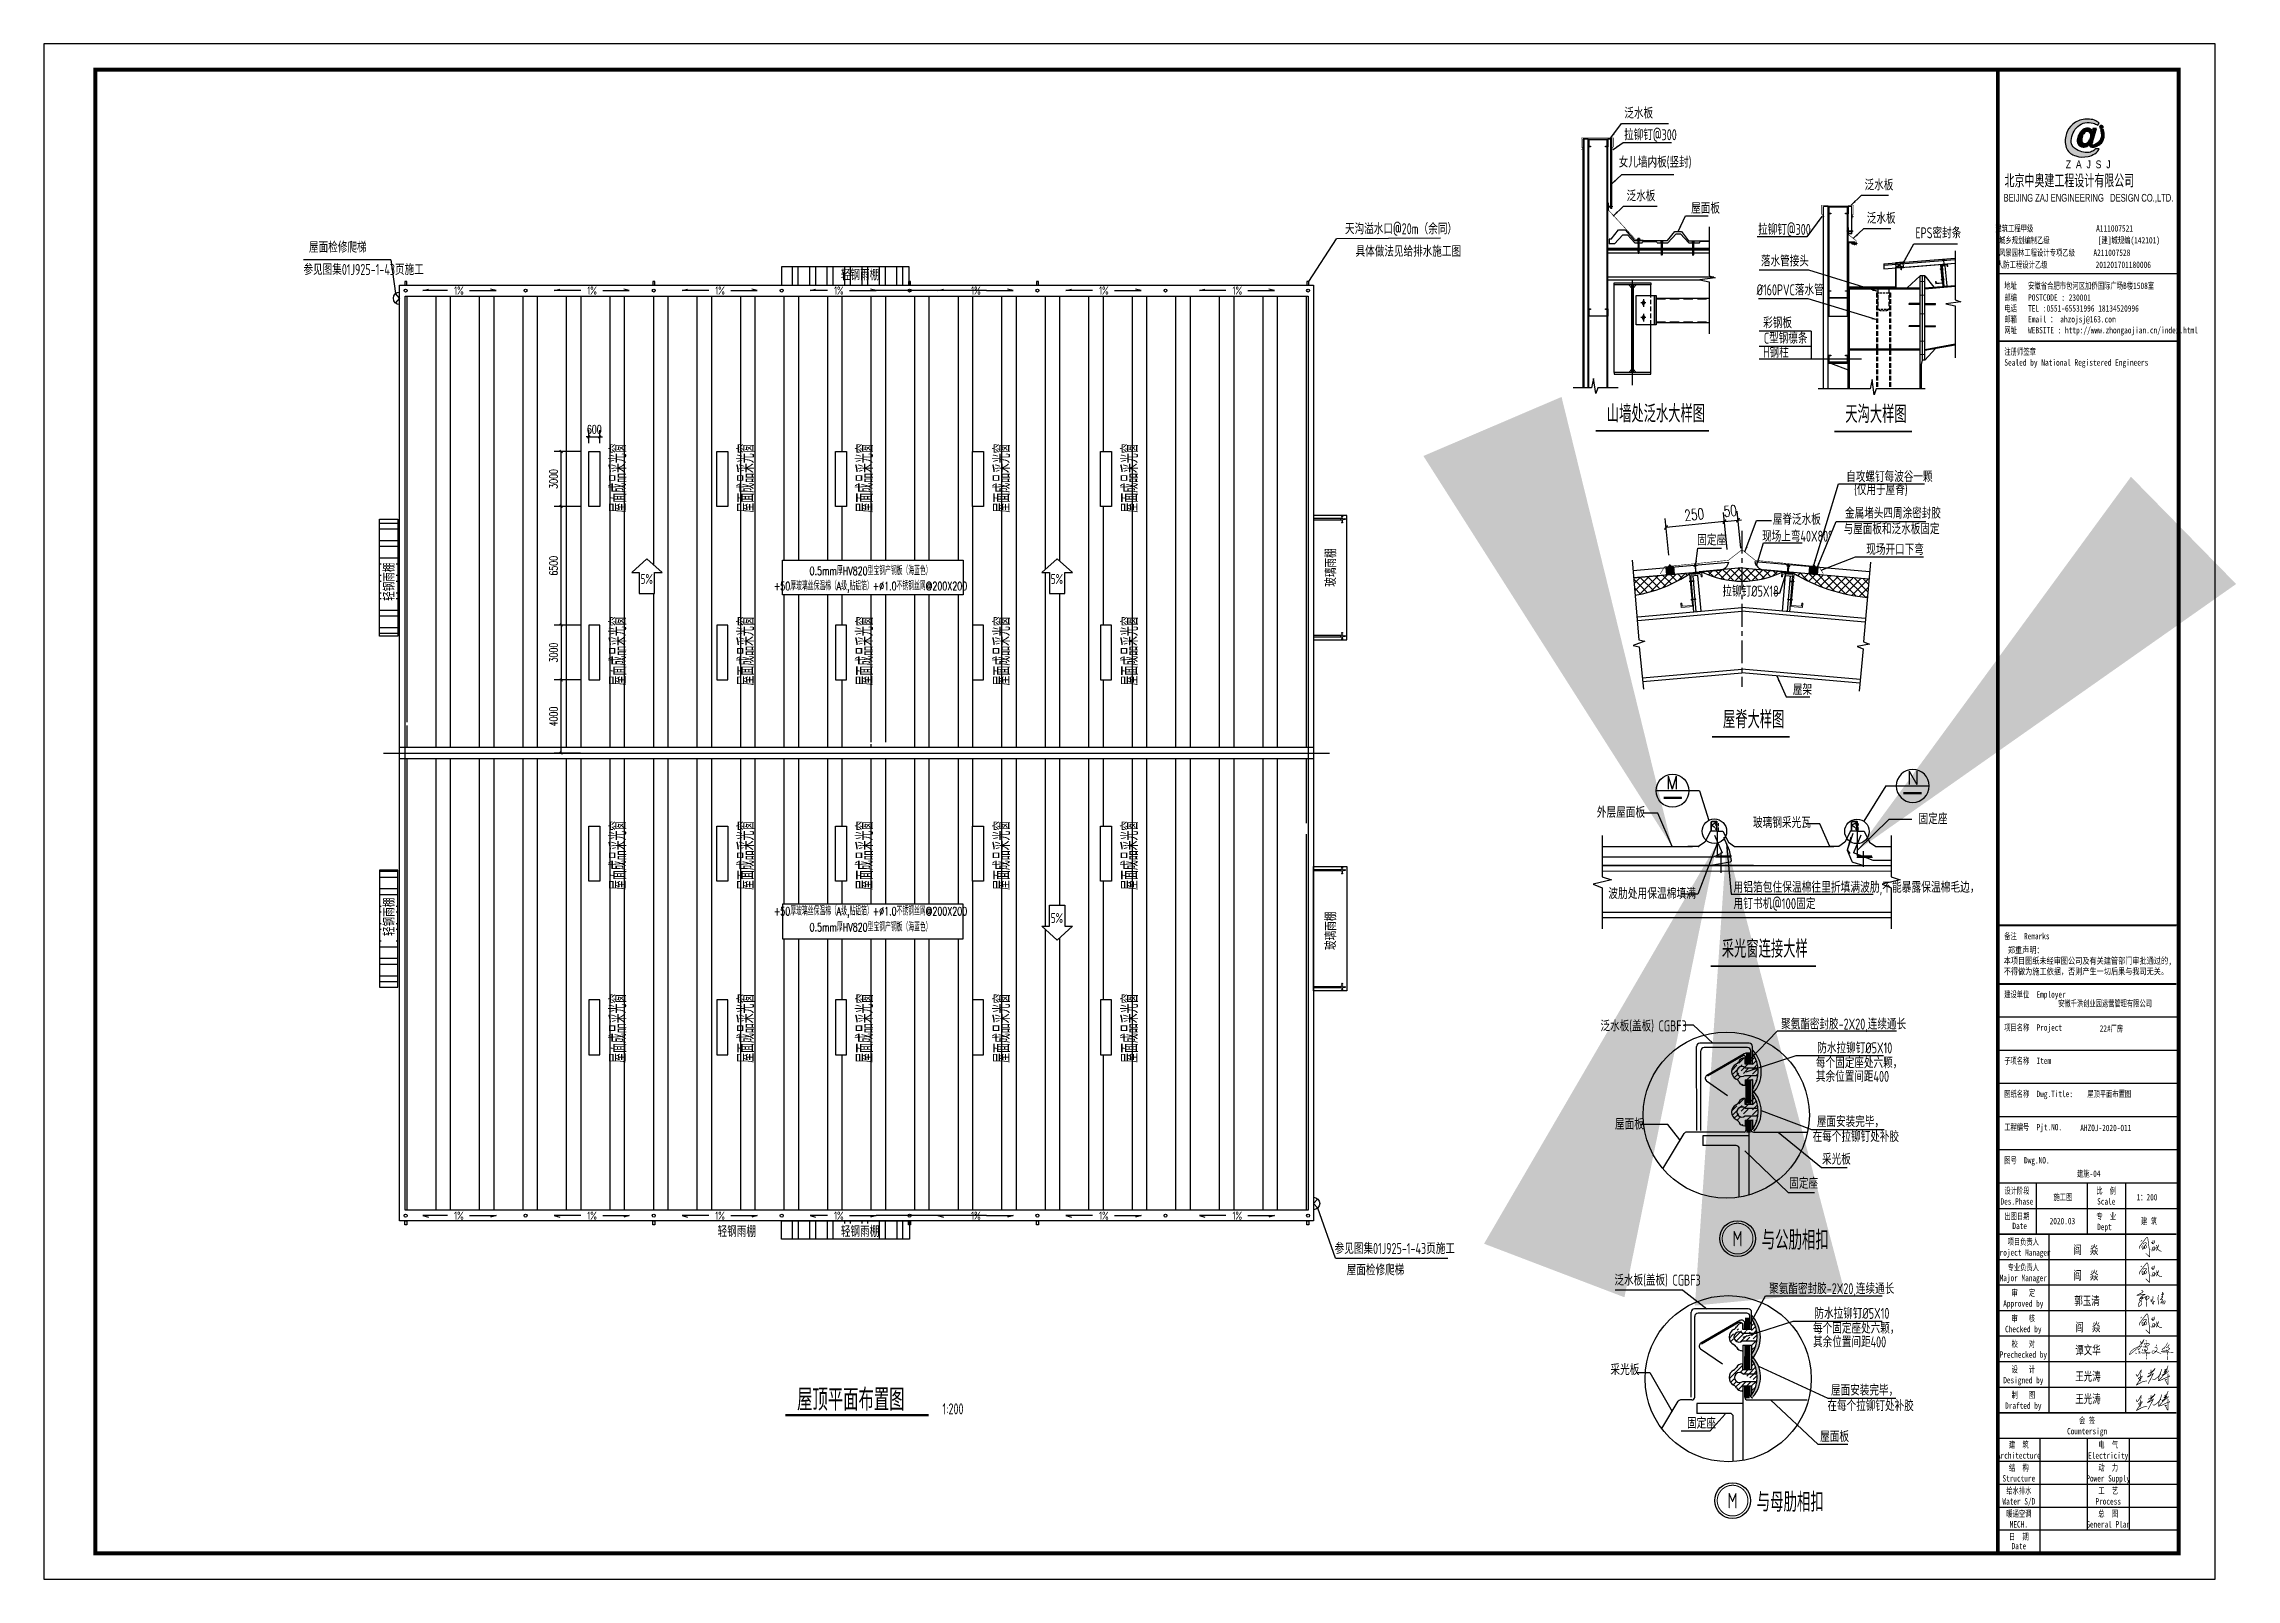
# Model space of a CAD drawing. Extents: x 180850 to 1399066, y 48356 to 327880.
# Drawn here: x 552425 to 672367, y 232984 to 316984 of the extents above; entities that cross this region are included whole.
import ezdxf
from ezdxf.enums import TextEntityAlignment as Align

# ---------------------------------------------------------------- set-up
doc = ezdxf.new("R2010")
doc.units = 0
doc.header["$LTSCALE"] = 1000
for name, pattern in [('CENTER', [2, 1.25, -0.25, 0.25, -0.25]), ('DASH', [0.35, 0.25, -0.1]), ('DASHED', [0.75, 0.5, -0.25]), ('PHANTOM', [2.5, 1.25, -0.25, 0.25, -0.25, 0.25, -0.25])]:
    doc.linetypes.add(name, pattern=pattern)
for name, color, linetype in [('002', 3, 'Continuous'), ('3', 3, 'PHANTOM'), ('7', 3, 'Continuous'), ('8', 3, 'Continuous'), ('AXIS', 3, 'Continuous'), ('B 板', 11, 'Continuous'), ('BOLT', 251, 'Continuous'), ('DOTE', 1, 'Continuous'), ('E_LINE', 7, 'Continuous'), ('GL', 150, 'Continuous'), ('GZ', 50, 'Continuous'), ('LT', 181, 'Continuous'), ('PUB_DIM', 3, 'Continuous'), ('PUB_TEXT', 7, 'Continuous'), ('PUB_TITLE', 4, 'Continuous'), ('PZ', 202, 'Continuous'), ('TEXT', 7, 'Continuous'), ('THIN', 7, 'Continuous'), ('WINDOW_TEXT', 7, 'Continuous'), ('XG', 6, 'Continuous'), ('YCX', 90, 'Continuous'), ('保温棉', 6, 'BATTING'), ('图框文字', 120, 'Continuous'), ('图签', 3, 'Continuous'), ('天沟', 2, 'Continuous'), ('文字', 7, 'Continuous'), ('黄色', 2, 'Continuous')]:
    doc.layers.add(name, color=color, linetype=linetype)
doc.layers.add('檩条', color=30, linetype='Continuous', lineweight=5)
doc.layers.add('螺栓', color=15, linetype='Continuous', lineweight=18)
doc.styles.add('_gyy_title_Arial', font='arial.ttf', dxfattribs={"width": 0.7})
doc.styles.add('_gyy_title_ST', font='', dxfattribs={"width": 0.8})
doc.styles.add('_TCH_DIM', font='SIMPLEX', dxfattribs={"bigfont": 'GBCBIG'})
doc.styles.add('_TCH_DIM_T3', font='SIMPLEX', dxfattribs={"width": 0.705882, "bigfont": 'GBCBIG'})
doc.styles.add('C', font='tssdeng.shx', dxfattribs={"height": 3, "bigfont": 'tssdchn.shx'})
doc.styles.add('HZ', font='txt.shx', dxfattribs={"width": 0.8, "bigfont": '000hztxt.shx'})
doc.styles.add('ROMANC', font='romant.shx', dxfattribs={"width": 0.8, "bigfont": '@1hztxt.shx'})
doc.styles.get("Standard").update_dxf_attribs({"font": 'gbenor.shx', "bigfont": 'gbcbig.shx'})
doc.styles.add('TSSD_Dimension', font='Tssdeng.shx', dxfattribs={"width": 0.8, "bigfont": 'hztxt.shx'})
doc.styles.add('TSSD_Label', font='tssdeng.shx', dxfattribs={"width": 0.7, "bigfont": 'hztxt.shx'})
doc.styles.add('TSSD_Norm', font='tssdeng.shx', dxfattribs={"bigfont": 'hztxt.shx'})
doc.styles.add('TSSD_Num', font='Tssdeng.shx', dxfattribs={"width": 0.7, "bigfont": 'hztxt.shx'})
doc.styles.get('_gyy_title_ST').set_extended_font_data('SimSun')
doc.linetypes.add('BATTING', pattern='A,0.0001,-0.1,[134,ltypeshp.shx,S=0.1,R=0,X=-0.1,Y=0],-0.2,[134,ltypeshp.shx,S=0.1,R=180,X=0.1,Y=0],-0.1', length=0.4001)
doc.dimstyles.new('_TCH_ARCH&&150', dxfattribs={"dimtxt": 446.25, "dimasz": 150, "dimexe": 375, "dimexo": 450, "dimgap": 189.375, "dimtad": 1, "dimdec": 0, "dimzin": 0, "dimdsep": 46, "dimtxsty": '_TCH_DIM_T3', "dimblk": 'ARCHTICK', "dimcen": 0.09, "dimclrd": 3, "dimclre": 3, "dimclrt": 7, "dimazin": 2, "dimtfac": 1, "dimtdec": 0, "dimtix": 1, "dimtmove": 2, "dimatfit": 3, "dimfxl": 1, "dimtolj": 1, "dimtzin": 0, "dimarcsym": 0})
doc.dimstyles.get("Standard").update_dxf_attribs({"dimscale": 100, "dimtxt": 3.5, "dimasz": 1, "dimexe": 2.5, "dimexo": 3, "dimgap": 1.5, "dimtad": 1, "dimdec": 0, "dimzin": 0, "dimdsep": 46, "dimtxsty": 'Standard', "dimblk": 'ARCHTICK', "dimcen": 0.09, "dimadec": 0, "dimazin": 0, "dimtfac": 1, "dimtdec": 0, "dimtix": 1, "dimtmove": 2, "dimatfit": 3, "dimfxl": 1, "dimtolj": 1, "dimtzin": 0, "dimarcsym": 0})
doc.dimstyles.new('TCH-200-1', dxfattribs={"dimtxt": 595, "dimasz": 200, "dimexe": 500, "dimexo": 600, "dimgap": 252.5, "dimtad": 1, "dimdec": 0, "dimzin": 0, "dimdsep": 46, "dimtxsty": '_TCH_DIM_T3', "dimblk": 'ARCHTICK', "dimcen": 0.09, "dimclrd": 3, "dimclre": 3, "dimclrt": 7, "dimazin": 2, "dimtfac": 1, "dimtdec": 0, "dimtix": 1, "dimtmove": 2, "dimatfit": 3, "dimfxl": 1, "dimtolj": 1, "dimtzin": 0, "dimarcsym": 0})
pattern_1 = [(45, (-51938.04, -319946.5), (-224.5064, 224.5064), []), (135, (-51938.04, -319946.5), (-224.5064, -224.5064), [])]
pattern_2 = [(45, (756796.1, 352334.894), (-29.462783, 29.462783), []), (135, (756796.1, 352334.894), (-29.462783, -29.462783), [])]
pattern_3 = [(360, (417465.4, 197420.1), (6e-13, 952.5), []), (360, (417782.9, 197102.6), (6e-13, 952.5), [])]

msp = doc.modelspace()

# ---------------------------------------------------------------- texts
at = {"style": 'C', "width": 0.7}
for p in [(596027.46, 304045.73), (589288.27, 251709.28), (596029.84, 251709.28)]:
    msp.add_text('轻钢雨棚', height=600, dxfattribs=at).set_placement(p)
for s, p in [('轻钢雨棚', (571613.02, 286507.47)), ('玻璃雨棚', (623131.8, 287282.76)), ('轻钢雨棚', (571613.02, 268172.26)), ('玻璃雨棚', (623131.8, 267406.89))]:
    msp.add_text(s, height=600, rotation=90, dxfattribs=at).set_placement(p)
at = {"color": 1, "insert": (659694.05, 309846.28), "char_height": 718.1993, "width": 9393.6358, "attachment_point": 1, "style": 'HZ'}
msp.add_mtext('北京中奥建工程设计有限公司', dxfattribs=at)
at = {"layer": 'PUB_TEXT', "style": '_TCH_DIM', "width": 0.705882}
for p in [(584286.53, 293231.01), (591286.53, 293231.01), (597786.53, 293231.01), (605286.53, 293231.01), (612286.53, 293231.01), (584286.53, 283773.11), (591286.53, 283773.11), (597786.53, 283773.11), (605286.53, 283773.11), (612286.53, 283773.11), (584286.53, 272586.62), (591286.53, 272586.62), (597786.53, 272586.62), (605286.53, 272586.62), (612286.53, 272586.62), (584286.53, 263128.72), (591286.53, 263128.72), (597786.53, 263128.72), (605286.53, 263128.72), (612286.53, 263128.72)]:
    msp.add_text('屋面成品采光窗', height=900, rotation=90, dxfattribs=at).set_placement(p, align=Align.CENTER)
at = {"layer": 'PUB_TITLE', "width": 0.7}
for s, height, style, p in [('BEIJING ZAJ ENGINEERING   DESIGN CO.,LTD.', 424.2416, '_gyy_title_Arial', (664286.94, 308349.06)), ('建筑工程甲级                 A111007521             ', 353.5346, '_gyy_title_ST', (664272.72, 306710.73)), ('城乡规划编制乙级             [建]城规编(142101)', 353.5346, '_gyy_title_ST', (663800.64, 306062.11)), ('人防工程设计乙级             201201701180006', 353.5346, '_gyy_title_ST', (663493.85, 304722.3)), ('风景园林工程设计专项乙级     A211007528           ', 353.5346, '_gyy_title_ST', (664096.74, 305383.92)), ('设计阶段', 349.176, '_gyy_title_ST', (660373.38, 254063.93)), ('比  例', 349.176, '_gyy_title_ST', (665261.84, 254063.93)), ('Des.Phase', 349.176, '_gyy_title_ST', (660373.38, 253477.33)), ('Scale', 349.176, '_gyy_title_ST', (665261.84, 253477.33)), ('出图日期', 349.176, '_gyy_title_ST', (660373.38, 252667.22)), ('Date', 349.176, '_gyy_title_ST', (660523.61, 252137.85)), ('专  业', 349.176, '_gyy_title_ST', (665261.84, 252667.22)), ('Dept ', 349.176, '_gyy_title_ST', (665261.84, 252080.61)), ('Project Manager', 349.1756, '_gyy_title_ST', (660722.55, 250683.91)), ('项目负责人', 349.176, '_gyy_title_ST', (660722.55, 251270.52)), ('Major Manager', 349.1756, '_gyy_title_ST', (660722.55, 249287.2)), ('专业负责人', 349.176, '_gyy_title_ST', (660722.55, 249873.82)), ('审   定', 349.176, '_gyy_title_ST', (660722.57, 248477.11)), ('Approved by', 349.1756, '_gyy_title_ST', (660722.55, 247890.5)), ('审   核', 349.176, '_gyy_title_ST', (660722.57, 247080.41)), ('Checked by', 349.176, '_gyy_title_ST', (660722.55, 246493.79)), ('校   对', 349.176, '_gyy_title_ST', (660722.57, 245683.71)), ('Prechecked by', 349.1756, '_gyy_title_ST', (660722.55, 245097.09)), ('设   计', 349.176, '_gyy_title_ST', (660722.57, 244287)), ('Designed by', 349.1756, '_gyy_title_ST', (660722.55, 243700.39)), ('Drafted by', 349.176, '_gyy_title_ST', (660722.55, 242303.68)), ('制   图', 349.176, '_gyy_title_ST', (660722.57, 242890.3)), ('Countersign', 349.1756, '_gyy_title_ST', (664214.31, 240906.98)), ('会 签', 349.176, '_gyy_title_ST', (664214.31, 241493.59)), ('Architecture', 349.1756, '_gyy_title_ST', (660478.13, 239580.11)), ('建  筑', 349.176, '_gyy_title_ST', (660478.13, 240166.73)), ('Electricity', 349.1756, '_gyy_title_ST', (665366.59, 239580.11)), ('电  气', 349.176, '_gyy_title_ST', (665366.59, 240166.73)), ('结  构', 349.176, '_gyy_title_ST', (660478.13, 238909.69)), ('Power Supply', 349.1756, '_gyy_title_ST', (665366.59, 238323.08)), ('动  力', 349.176, '_gyy_title_ST', (665366.59, 238909.69)), ('Structure', 349.176, '_gyy_title_ST', (660478.13, 238323.08)), ('给水排水', 349.176, '_gyy_title_ST', (660478.13, 237652.66)), ('工  艺', 349.176, '_gyy_title_ST', (665366.59, 237652.66)), ('Water S/D', 349.176, '_gyy_title_ST', (660478.13, 237066.04)), ('暖通空调', 349.176, '_gyy_title_ST', (660478.13, 236395.63)), ('Process', 349.176, '_gyy_title_ST', (665366.59, 237066.04)), ('总  图', 349.176, '_gyy_title_ST', (665366.59, 236395.63)), ('日  期', 349.176, '_gyy_title_ST', (660478.13, 235138.59)), ('MECH.', 349.176, '_gyy_title_ST', (660478.13, 235809.01)), ('General Plan', 349.1756, '_gyy_title_ST', (665366.59, 235809.01)), ('Date', 349.176, '_gyy_title_ST', (660478.13, 234621.81))]:
    msp.add_text(s, height=height, dxfattribs=dict(at, style=style)).set_placement(p, align=Align.CENTER)
at = {"layer": 'PUB_TITLE', "style": '_gyy_title_ST', "width": 0.7}
for s, height, p in [('地址   安徽省合肥市包河区加侨国际广场B楼1508室', 353.5346, (659683.69, 303573.72)), ('邮编   POSTCODE : 230001', 353.5346, (659683.69, 302927.96)), ('电话   TEL :0551-65531996 18134520996', 353.5346, (659683.69, 302334.02)), ('邮箱   Email ： ahzojsj@163.com', 353.5346, (659683.69, 301740.09)), ('网址   WEBSITE : http://www.zhongaojian.cn/index.html', 353.5346, (659683.69, 301142.65)), ('注册师签章', 353.535, (659683.69, 299968.92)), ('Sealed by National Registered Engineers', 353.5346, (659685.61, 299374.98)), ('备注  Remarks', 349.1756, (659679.27, 267991.5)), ('建设单位  Employer', 349.1756, (659679.27, 264804.58)), ('项目名称  Project', 349.1756, (659679.27, 262988.86)), ('子项名称  Item', 349.176, (659679.27, 261173.15)), ('图纸名称  Dwg.Title:', 349.1756, (659679.27, 259357.44)), ('工程编号  Pjt.NO.', 349.1756, (659679.27, 257541.72)), ('图号  Dwg.NO.', 349.1756, (659679.27, 255726.01))]:
    msp.add_text(s, height=height, dxfattribs=at).set_placement(p)
at = {"layer": 'PUB_TITLE', "color": 2, "style": '_gyy_title_ST', "width": 0.7}
for s, height, p in [('安徽千洪创业园运营管理有限公司', 349.1756, (665196.02, 264497.42)), ('22#厂房', 349.176, (665543.34, 263122.37))]:
    msp.add_text(s, height=height, dxfattribs=at).set_placement(p, align=Align.MIDDLE)
at = {"layer": 'PUB_TITLE', "color": 6, "style": '_gyy_title_ST', "width": 0.7}
msp.add_text('屋顶平面布置图', height=349.176, dxfattribs=at).set_placement((665423.54, 259549.52), align=Align.MIDDLE)
at = {"layer": 'PUB_TITLE', "color": 2, "style": '_gyy_title_ST', "width": 0.7}
msp.add_text('AHZOJ-2020-011', height=349.1756, dxfattribs=at).set_placement((665235.98, 257497.77), align=Align.CENTER)
at = {"layer": 'PUB_TITLE', "color": 6, "style": '_gyy_title_ST', "width": 0.7}
msp.add_text('建施-04', height=349.176, dxfattribs=at).set_placement((664302.25, 254998.58), align=Align.CENTER)
at = {"layer": 'PUB_TITLE', "insert": (659650.08, 267576.46), "char_height": 349.1756, "width": 11173.63, "attachment_point": 1, "style": '_gyy_title_ST'}
msp.add_mtext(' 郑重声明：\\P本项目图纸未经审图公司及有关建管部门审批通过的,\\P不得做为施工依据，否则产生一切后果与我司无关。', dxfattribs=at)
at = {"layer": 'TEXT', "width": 0.7}
for s, height, style, p in [('泛水板', 600, 'C', (638895.63, 312895.65)), ('拉铆钉@300', 600, 'C', (638881.61, 311710.46)), ('女儿墙内板(竖封)', 600, 'C', (638588.87, 310212.92)), ('泛水板', 600, 'C', (652038.16, 308964.48)), ('泛水板', 600, 'C', (639017.43, 308368.46)), ('屋面板', 600, 'C', (642549.21, 307692.31, -410666588424.93)), ('天沟溢水口@20m（余同）', 600, 'TSSD_Norm', (623612.14, 306567.41)), ('拉铆钉@300', 600, 'C', (646212.82, 306531.87)), ('泛水板', 600, 'C', (652159.96, 307142.5)), ('屋面检修爬梯', 600, 'TSSD_Norm', (566931.91, 305557.91)), ('具体做法见给排水施工图', 600, 'TSSD_Norm', (624188.14, 305334.84)), ('EPS密封条', 600, 'C', (654819.85, 306343.58)), ('参见图集01J925-1-43页施工', 600, 'TSSD_Norm', (566628.92, 304338.96)), ('落水管接头', 600, 'C', (646367.16, 304803.7)), ('%%C160PVC落水管', 600, 'C', (646133.17, 303225.51)), ('彩钢板', 600, 'C', (646491.66, 301425.21)), ('C型钢檩条', 600, 'C', (646528.69, 300583)), ('H钢柱', 600, 'C', (646494.34, 299808.59)), ('山墙处泛水大样图', 960, 'TSSD_Norm', (637935.51, 296268.46)), ('天沟大样图', 960, 'TSSD_Norm', (650982.19, 296242.08)), ('自攻螺钉每波谷一颗', 600, 'TSSD_Norm', (651034.18, 293004.17)), ('(仅用于屋脊)', 600, 'TSSD_Norm', (651466.85, 292295.87)), ('金属堵头四周涂密封胶', 600, 'TSSD_Norm', (650968.08, 291011.24, -7127.44)), ('现场上弯40X80%%D', 600, 'C', (646430.91, 289745.74, -7127.44)), ('屋脊泛水板 ', 600, 'C', (647019.43, 290667.31, -7127.44)), ('与屋面板和泛水板固定', 600, 'TSSD_Norm', (650891.85, 290147.97, -7127.44)), ('固定座', 600, 'C', (642883.86, 289541.85, -7127.44)), ('现场开口下弯', 600, 'TSSD_Norm', (652132.34, 289023.61, -7127.44)), ('拉铆钉%%C5X18', 600, 'C', (644262.29, 286737.35, -7127.44)), ('屋架', 600, 'C', (648113.71, 281358.69, -7127.44)), ('屋脊大样图', 960, 'TSSD_Norm', (644290.4, 279533.47)), ('采光窗连接大样', 960, 'TSSD_Norm', (644225.01, 266987.13)), ('与公肋相扣', 1050, 'TSSD_Norm', (646408.2, 251007.94)), ('参见图集01J925-1-43页施工', 600, 'TSSD_Norm', (623045.74, 250776.73)), ('屋面检修爬梯', 600, 'TSSD_Norm', (623703.48, 249604.86)), ('屋顶平面布置图', 1200, 'TSSD_Norm', (593635.26, 242203.15)), ('1:200', 600, 'TSSD_Norm', (601586.81, 242002.24)), ('与母肋相扣', 1050, 'TSSD_Norm', (646134.2, 236673.23, -1158882379287.01))]:
    msp.add_text(s, height=height, dxfattribs=dict(at, style=style)).set_placement(p)
at = {"layer": 'TEXT'}
for s, height, style, width, p in [('5%%%', 539.865, 'TSSD_Dimension', 0.7, (585409.23, 287436.43)), ('0.5mm厚HV820型宝钢产钢板（海蓝色）', 450, '_TCH_DIM', 0.705882, (597653.62, 287922.11)), ('5%%%', 539.865, 'TSSD_Dimension', 0.7, (607850.46, 287436.43)), ('+50厚玻璃丝保温棉（A级,贴铝箔）+%%C1.0不锈钢丝网@200X200', 450, '_TCH_DIM', 0.705882, (597653.62, 287092.72)), ('+50厚玻璃丝保温棉（A级,贴铝箔）+%%C1.0不锈钢丝网@200X200', 450, '_TCH_DIM', 0.705882, (597653.62, 269302.72)), ('0.5mm厚HV820型宝钢产钢板（海蓝色）', 450, '_TCH_DIM', 0.705882, (597653.62, 268427.33)), ('5%%%', 539.865, 'TSSD_Dimension', 0.7, (607850.46, 268887.25))]:
    msp.add_text(s, height=height, dxfattribs=dict(at, style=style, width=width)).set_placement(p, align=Align.CENTER)
at = {"layer": 'TEXT', "color": 3, "style": '_gyy_title_ST', "width": 0.7}
for s, p in [('阎  焱', (663453.73, 250764.13)), ('阎  焱', (663453.73, 249367.43)), ('郭玉清', (663516.63, 247978.72)), ('阎  焱', (663567.02, 246536.15)), ('谭文华', (663567.02, 245277.97)), ('王光涛', (663567.02, 243844.32)), ('王光涛', (663567.02, 242608.28))]:
    msp.add_text(s, height=471.585, dxfattribs=at).set_placement(p)
at = {"layer": 'WINDOW_TEXT', "style": 'TSSD_Norm'}
for s, width, p in [('外层屋面板', 0.8, (637391.23, 274637.84)), ('玻璃钢采光瓦', 0.8, (645932.41, 274081.51)), ('固定座', 0.8, (654991.57, 274282.03)), ('用铝箔包住保温棉往里折填满波肋,不能暴露保温棉毛边，', 0.74, (644867.05, 270541.6)), ('波肋处用保温棉填满', 0.74, (638016.61, 270197.52)), ('用钉书机@100固定', 0.74, (644867.05, 269644.01)), ('泛水板(盖板) CGBF3', 0.7, (637590.1, 262952.84)), ('聚氨酯密封胶-2X20,连续通长', 0.7, (647469.55, 263054.83)), ('每个固定座处六颗，', 0.7, (649377.41, 260940.96)), ('防水拉铆钉%%C5X10', 0.7, (649453.76, 261750.39)), ('其余位置间距400', 0.7, (649377.41, 260190.96)), ('屋面板', 0.8, (638380.91, 257581.78)), ('屋面安装完毕，', 0.7, (649426.96, 257720.29)), ('在每个拉铆钉处补胶', 0.7, (649197.51, 256900.54)), ('采光板', 0.7, (649710.95, 255664.81)), ('固定座', 0.7, (647916.24, 254342.49)), ('泛水板(盖板) CGBF3', 0.7, (638351.26, 249045.7)), ('聚氨酯密封胶-2X20,连续通长', 0.7, (646819.31, 248578.04)), ('每个固定座处六颗，', 0.7, (649218.99, 246417.03)), ('防水拉铆钉%%C5X10', 0.7, (649295.34, 247226.46)), ('其余位置间距400', 0.7, (649218.99, 245667.03)), ('采光板', 0.8, (638132.27, 244149.35)), ('屋面安装完毕，', 0.7, (650201.19, 243026.13)), ('在每个拉铆钉处补胶', 0.7, (650004.83, 242175.25)), ('固定座', 0.8, (642323.32, 241218.41)), ('屋面板', 0.8, (649604.96, 240489.21))]:
    msp.add_text(s, height=600, dxfattribs=dict(at, width=width)).set_placement(p)
at = {"layer": '图框文字', "color": 7, "style": '_gyy_title_ST', "width": 0.7}
for s, p in [('施工图', (662887.92, 253714.11)), ('1：200', (667490.12, 253703.06)), ('2020.03', (662862.09, 252399.55)), ('建 筑', (667604.33, 252399.55))]:
    msp.add_text(s, height=349.176, dxfattribs=at).set_placement(p, align=Align.CENTER)
at = {"layer": '文字', "style": 'TSSD_Label', "width": 0.7}
for p in [(575133.7, 303486.6), (582419.45, 303486.6), (589419.45, 303486.6), (595919.45, 303486.6), (603419.45, 303486.6), (603419.45, 303486.6), (610419.45, 303486.6), (617719.45, 303486.6), (575133.7, 252873.13), (582419.45, 252873.13), (589419.45, 252873.13), (595919.45, 252873.13), (603419.45, 252873.13), (603419.45, 252873.13), (610419.45, 252873.13), (617719.45, 252873.13)]:
    msp.add_text('1%%%', height=450, dxfattribs=at).set_placement(p, align=Align.MIDDLE)

# ---------------------------------------------------------------- blocks, each defined once
blk = doc.blocks.new('_ArchTick')
at = {"color": 0, "linetype": 'ByBlock', "const_width": 0.4}
blk.add_lwpolyline([(-0.5, -0.5), (0.5, 0.5)], dxfattribs=at)
blk = doc.blocks.new('*D473')
at = {"layer": 'AXIS', "color": 3, "lineweight": -2, "transparency": 16777216}
for p, q in [((644372, 290846), (644173, 290825)), ((644526, 289325), (644321, 291343)), ((644372, 290846), (645111, 290921)), ((645265, 289400), (645060, 291418)), ((645111, 290921), (645310, 290941))]:
    blk.add_line(p, q, dxfattribs=at)
at = {"layer": 'Defpoints', "color": 0, "transparency": 16777216}
for p in [(645111, 290921), (644587, 288728, -14255), (645326, 288803, -14255)]:
    blk.add_point(p, dxfattribs=at)
at = {"layer": 'AXIS', "color": 3, "lineweight": -2, "transparency": 16777216, "xscale": 200, "yscale": 200, "zscale": 200}
for p, rotation in [((644372, 290846), 5.801256565618065), ((645111, 290921), 185.801256565618)]:
    blk.add_blockref('_ArchTick', p, dxfattribs=dict(at, rotation=rotation))
at = {"layer": 'AXIS', "color": 7, "transparency": 16777216, "insert": (644686, 291430), "char_height": 595, "attachment_point": 5, "rotation": 5.80126, "style": '_TCH_DIM_T3'}
blk.add_mtext('\\A1;50', dxfattribs=at)
blk = doc.blocks.new('*D474')
at = {"layer": 'AXIS', "color": 3, "lineweight": -2, "transparency": 16777216}
for p, q in [((641328, 289000), (641123, 291018)), ((644372, 290846), (641174, 290521)), ((644526, 289325), (644321, 291343))]:
    blk.add_line(p, q, dxfattribs=at)
at = {"layer": 'Defpoints', "color": 0, "transparency": 16777216}
for p in [(641174, 290521), (641389, 288403, -14255), (644587, 288728, -14255)]:
    blk.add_point(p, dxfattribs=at)
at = {"layer": 'AXIS', "color": 3, "lineweight": -2, "transparency": 16777216, "xscale": 200, "yscale": 200, "zscale": 200}
for p, rotation in [((641174, 290521), 185.801256565619), ((644372, 290846), 5.801256565619024)]:
    blk.add_blockref('_ArchTick', p, dxfattribs=dict(at, rotation=rotation))
at = {"layer": 'AXIS', "color": 7, "transparency": 16777216, "insert": (642717, 291230), "char_height": 595, "attachment_point": 5, "rotation": 5.80126, "style": '_TCH_DIM_T3'}
blk.add_mtext('\\A1;250', dxfattribs=at)
blk = doc.blocks.new('*X337')
at = {"color": 0}
for p, q in [((903711, -307546), (903714, -307543)), ((903711, -307554), (903717, -307548)), ((903711, -307563), (903717, -307557)), ((903711, -307572), (903717, -307566)), ((903711, -307581), (903717, -307575)), ((903711, -307590), (903717, -307584)), ((903711, -307599), (903717, -307593)), ((903712, -307606), (903716, -307602))]:
    blk.add_line(p, q, dxfattribs=at)
blk = doc.blocks.new('AUDIT_I_040821143925-1')
at = {"linetype": 'Continuous', "ltscale": 20, "xscale": -0.899999999919668, "yscale": 0.8999999999068677, "zscale": 0.9, "rotation": 269.9996944201824}
blk.add_blockref('*X337', (276843, -813344), dxfattribs=at)
blk = doc.blocks.new('GD')
at = {"linetype": 'Continuous', "ltscale": 20}
for p, q in [((0, 1), (15, 4)), ((0, -1), (0, 1)), ((15, 4), (138, 4)), ((108, -4), (108, 4)), ((138, -10), (138, 10)), ((138, 10), (141, 10)), ((141, -10), (141, 10)), ((149, 8), (141, 8)), ((149, 3), (141, 3)), ((150, -5), (150, 5)), ((0, -1), (15, -4)), ((15, -4), (138, -4)), ((138, -10), (141, -10)), ((149, -3), (141, -3)), ((149, -8), (141, -8))]:
    blk.add_line(p, q, dxfattribs=at)
blk.add_ellipse((149, 5), major_axis=(0, 2.08), ratio=0.698493, start_param=3.141597, end_param=6.28319, dxfattribs=at)
at = {"linetype": 'Continuous', "ltscale": 20, "extrusion": (0, 0, -1)}
for centre, major_axis, ratio, start_param, end_param in [((149, 0), (0, 3.37), 0.429967, -0.000017, 3.141602), ((149, -5), (0, 2.08), 0.698493, -0.000005, 3.141588)]:
    blk.add_ellipse(centre, major_axis=major_axis, ratio=ratio, start_param=start_param, end_param=end_param, dxfattribs=at)
at = {"layer": 'PUB_TEXT', "xscale": 1.825602383585646, "yscale": 1.341960000107064, "zscale": 1.34196}
blk.add_blockref('AUDIT_I_040821143925-1', (0, 0), dxfattribs=at)
blk = doc.blocks.new('高强螺栓')
at = {"layer": '螺栓'}
for p, q in [((16, 0), (-16, 0)), ((0, 24), (0, -24))]:
    blk.add_line(p, q, dxfattribs=at)
blk.add_solid([(-8, 0), (0, 16), (0, -16), (8, 0)], dxfattribs=at)
blk = doc.blocks.new('A$C19992F44')
at = {"linetype": 'ByBlock'}
for p, q in [((183, 548), (106, 488)), ((129, 455), (181, 478)), ((213, 548), (290, 488)), ((267, 455), (215, 478))]:
    blk.add_line(p, q, dxfattribs=at)
for points in [[(0, 40), (396, 40), (396, 0), (0, 0)], [(181, 40), (215, 40), (215, 478), (181, 478)]]:
    blk.add_lwpolyline(points, close=True, dxfattribs=at)
for centre in [(118, 473), (198, 535), (277, 473)]:
    blk.add_circle(centre, 20, dxfattribs=at)
blk = doc.blocks.new('MD')
at = {"linetype": 'Continuous', "ltscale": 20}
blk.add_hatch(color=256, dxfattribs=at).paths.add_polyline_path([(9, -8), (9, -3), (-13, -4), (-13, 4), (9, 2), (9, 8, -0.696305)])
blk = doc.blocks.new('A$C3F5C0C89')
at = {"color": 3, "linetype": 'Continuous'}
blk.add_line((603, 2096), (1037, 2134), dxfattribs=at)
at = {"layer": 'B 板'}
for p, q in [((935, 1979), (543, 1945)), ((713, 0), (543, 1945)), ((838, 11), (668, 1956)), ((1105, 34), (935, 1979)), ((713, 0), (1105, 34))]:
    blk.add_line(p, q, dxfattribs=at)
at = {"layer": '檩条'}
blk.add_lwpolyline([(535, 2034), (691, 298), (20, 241), (0, 464), (56, 469), (71, 302), (631, 349), (474, 2085), (1146, 2146), (1167, 1922), (1111, 1917), (1095, 2085)], close=True, dxfattribs=at)
at = {"linetype": 'ByBlock', "xscale": 0.855, "yscale": 0.855, "zscale": 0.855, "rotation": 4.571898548083435}
blk.add_blockref('A$C19992F44', (651, 2102), dxfattribs=at)
at = {"xscale": -1.653584623954667, "yscale": 2.755974374997604, "zscale": 2.755974374999999, "rotation": 5.156578724890455}
for p in [(731, 1680), (821, 681)]:
    blk.add_blockref('GD', p, dxfattribs=at)
at = {"layer": 'E_LINE', "xscale": 5.62443749999511, "yscale": 5.62443749999511, "zscale": 5.624437499999999, "rotation": 98.0183626343514}
for p in [(726, 2106, 0), (920, 2121, 0)]:
    blk.add_blockref('MD', p, dxfattribs=at)
blk = doc.blocks.new('*D481')
at = {"layer": 'Defpoints', "color": 0, "transparency": 16777216}
for p in [(582239, 285180), (580724, 282180), (582226, 282180)]:
    blk.add_point(p, dxfattribs=at)
at = {"layer": 'PUB_DIM', "color": 3, "lineweight": -2, "transparency": 16777216}
for p, q in [((581789, 285180), (580349, 285180)), ((580724, 285180), (580724, 282180)), ((581776, 282180), (580349, 282180))]:
    blk.add_line(p, q, dxfattribs=at)
at = {"layer": 'PUB_DIM', "color": 3, "lineweight": -2, "transparency": 16777216, "xscale": 150, "yscale": 150, "zscale": 150}
for p, rotation in [((580724, 285180), 90), ((580724, 282180), 270)]:
    blk.add_blockref('_ArchTick', p, dxfattribs=dict(at, rotation=rotation))
at = {"layer": 'PUB_DIM', "color": 7, "transparency": 16777216, "insert": (580311, 283680), "char_height": 446.2, "attachment_point": 5, "rotation": 90, "style": '_TCH_DIM_T3'}
blk.add_mtext('\\A1;3000', dxfattribs=at)
blk = doc.blocks.new('*D482')
at = {"layer": 'Defpoints', "color": 0, "transparency": 16777216}
for p in [(580724, 291680), (582239, 291680), (582239, 285180)]:
    blk.add_point(p, dxfattribs=at)
at = {"layer": 'PUB_DIM', "color": 3, "lineweight": -2, "transparency": 16777216}
for p, q in [((581789, 291680), (580349, 291680)), ((580724, 285180), (580724, 291680)), ((581789, 285180), (580349, 285180))]:
    blk.add_line(p, q, dxfattribs=at)
at = {"layer": 'PUB_DIM', "color": 3, "lineweight": -2, "transparency": 16777216, "xscale": 150, "yscale": 150, "zscale": 150}
for p, rotation in [((580724, 291680), 90), ((580724, 285180), 270)]:
    blk.add_blockref('_ArchTick', p, dxfattribs=dict(at, rotation=rotation))
at = {"layer": 'PUB_DIM', "color": 7, "transparency": 16777216, "insert": (580311, 288430), "char_height": 446.2, "attachment_point": 5, "rotation": 90, "style": '_TCH_DIM_T3'}
blk.add_mtext('\\A1;6500', dxfattribs=at)
blk = doc.blocks.new('*D483')
at = {"layer": 'Defpoints', "color": 0, "transparency": 16777216}
for p in [(580724, 294680), (582226, 294680), (582239, 291680)]:
    blk.add_point(p, dxfattribs=at)
at = {"layer": 'PUB_DIM', "color": 3, "lineweight": -2, "transparency": 16777216}
for p, q in [((581776, 294680), (580349, 294680)), ((580724, 291680), (580724, 294680)), ((581789, 291680), (580349, 291680))]:
    blk.add_line(p, q, dxfattribs=at)
at = {"layer": 'PUB_DIM', "color": 3, "lineweight": -2, "transparency": 16777216, "xscale": 150, "yscale": 150, "zscale": 150}
for p, rotation in [((580724, 294680), 90), ((580724, 291680), 270)]:
    blk.add_blockref('_ArchTick', p, dxfattribs=dict(at, rotation=rotation))
at = {"layer": 'PUB_DIM', "color": 7, "transparency": 16777216, "insert": (580311, 293180), "char_height": 446.2, "attachment_point": 5, "rotation": 90, "style": '_TCH_DIM_T3'}
blk.add_mtext('\\A1;3000', dxfattribs=at)
blk = doc.blocks.new('*D484')
at = {"layer": 'Defpoints', "color": 0, "transparency": 16777216}
for p in [(580724, 282180), (582226, 282180), (582239, 278180)]:
    blk.add_point(p, dxfattribs=at)
at = {"layer": 'PUB_DIM', "color": 3, "lineweight": -2, "transparency": 16777216}
for p, q in [((581776, 282180), (580349, 282180)), ((580724, 278180), (580724, 282180)), ((581789, 278180), (580349, 278180))]:
    blk.add_line(p, q, dxfattribs=at)
at = {"layer": 'PUB_DIM', "color": 3, "lineweight": -2, "transparency": 16777216, "xscale": 150, "yscale": 150, "zscale": 150}
for p, rotation in [((580724, 282180), 90), ((580724, 278180), 270)]:
    blk.add_blockref('_ArchTick', p, dxfattribs=dict(at, rotation=rotation))
at = {"layer": 'PUB_DIM', "color": 7, "transparency": 16777216, "insert": (580311, 280180), "char_height": 446.2, "attachment_point": 5, "rotation": 90, "style": '_TCH_DIM_T3'}
blk.add_mtext('\\A1;4000', dxfattribs=at)
blk = doc.blocks.new('A$C460B5C3E')
at = {"layer": '天沟'}
for q in [(379, -144), (379, -994)]:
    blk.add_line((0, -569), q, dxfattribs=at)
blk.add_arc((0, -569), 569, 270, 90, dxfattribs=at)
blk.add_arc((0, -569), 569, 270, 90, dxfattribs=at)
blk = doc.blocks.new('ts_idx2')
at = {"color": 0, "linetype": 'ByBlock', "lineweight": -2, "const_width": 0.0333}
blk.add_lwpolyline([(-0.5, 0, 1), (0.5, 0, 1)], format="xyb", close=True, dxfattribs=at)
at = {"color": 0, "linetype": 'ByBlock', "lineweight": -2}
blk.add_circle((0, 0), 0.583, dxfattribs=at)
at = {"color": 0, "linetype": 'ByBlock', "lineweight": -2, "style": 'TSSD_Num', "width": 0.7}
blk.add_attdef('A', text='', height=0.5, dxfattribs=at).set_placement((0, 0), align=Align.MIDDLE_CENTER)
blk = doc.blocks.new('索引号')
at = {"layer": 'PUB_DIM', "lineweight": -3, "ltscale": 10}
blk.add_line((1000, 0), (0, 0), dxfattribs=at)
at = {"layer": 'PUB_DIM', "lineweight": -3}
blk.add_circle((500, 0), 500, dxfattribs=at)
at = {"layer": 'PUB_TEXT', "lineweight": -3, "style": 'ROMANC'}
for tag, width, p, p2 in [('1', 1.266667, (310, 46), (672, 46)), ('-', 0.513514, (310, -426), (672, -426))]:
    blk.add_attdef(tag, text='', height=400, dxfattribs=dict(at, width=width)).set_placement(p, p2, align=Align.FIT)
blk = doc.blocks.new('dd')
at = {"layer": '图签'}
h = blk.add_hatch(color=5, dxfattribs=at)
h.set_gradient(color1=(0, 0, 255), color2=(36, 36, 255), one_color=1, tint=0.57)
h.paths.add_polyline_path([(452, 1270, -0.093206), (531, 1562, -0.136321), (716, 1807, -0.161039), (988, 1948, -0.108591), (1307, 1935, -0.049497), (1479, 1861, 0.062627), (1539, 1932, 0.094388), (1351, 2056, 0.136326), (854, 2062, 0.161722), (430, 1810, 0.133661), (243, 1435, 0.158414), (286, 937, 0.22517), (632, 669, 0.138663), (1107, 646, 0.074676), (1375, 753, 0.125344), (1543, 944, 0.006312), (1413, 948, -0.090385), (1244, 833, -0.096745), (1053, 797, -0.073845), (803, 850, -0.140868), (530, 1020, -0.160753)])
h = blk.add_hatch(color=5, dxfattribs=at)
h.set_gradient(color1=(0, 0, 255), color2=(36, 36, 255), one_color=1, tint=0.57)
h.paths.add_polyline_path([(1306, 1289, 0.011169), (1334, 1370, 0.005807), (1431, 1724, 0.01105), (1292, 1724, 0.016796), (1267, 1634, 0.125943), (1203, 1704, 0.083806), (1120, 1739, 0.082879), (1047, 1739, -0.008503), (952, 1710, 0.060057), (844, 1628, 0.086078), (774, 1532, 0.099424), (705, 1347, 0.12153), (690, 1225, 0.102644), (719, 1122, 0.056648), (797, 1042, 0.092914), (913, 1013, 0.194578), (1098, 1064, -0.002562), (1175, 1122, 0.064354), (1167, 1068, 0.172385), (1207, 1017, 0.105458), (1300, 1002, 0.086567), (1454, 1046, 0.047674), (1592, 1136, 0.166359), (1692, 1274, 0.096748), (1728, 1431, 0.03151), (1728, 1548, 0.041815), (1700, 1691, 0.007654), (1588, 1673, -0.009919), (1610, 1585, -0.068269), (1624, 1482, -0.105336), (1605, 1352, -0.14652), (1528, 1223, -0.070486), (1434, 1151, -0.077937), (1341, 1103, -0.127098), (1272, 1084, -0.114215), (1267, 1129, -0.007609)])
h.paths.add_polyline_path([(865, 1245, -0.099994), (863, 1328, -0.050974), (888, 1427, -0.120527), (938, 1529, -0.043888), (1002, 1595, -0.08446), (1063, 1619, -0.147309), (1127, 1607, -0.037474), (1177, 1572, -0.06931), (1209, 1507, -0.067662), (1213, 1431, -0.02676), (1211, 1413, 0.017209), (1183, 1329, -0.048815), (1120, 1223, -0.139096), (1046, 1163, -0.097991), (944, 1153, -0.085394), (909, 1169, -0.149141)], flags=16)
h = blk.add_hatch(color=1, dxfattribs=at)
h.set_gradient(color1=(255, 0, 0), color2=(255, 0, 0), tint=0.57)
h.paths.add_polyline_path([(1557, 1818, 0.386553), (1564, 1757, 0.170676), (1604, 1736, 0.082224), (1657, 1743, 0.087509), (1686, 1766, 0.264235), (1694, 1804, 0.244333), (1636, 1850, 0.30271)])
blk.add_lwpolyline([(1539, 1932, 0.094388), (1351, 2056, 0.136326), (854, 2062, 0.161722), (430, 1810, 0.133661), (243, 1435, 0.158414), (286, 937, 0.22517), (632, 669, 0.138663), (1107, 646, 0.074676), (1375, 753, 0.125344), (1543, 944, 0.006312), (1413, 948, -0.090385), (1244, 833, -0.096745), (1053, 797, -0.073845), (803, 850, -0.140868), (530, 1020, -0.160753), (452, 1270, -0.093206), (531, 1562, -0.136321), (716, 1807, -0.161039), (988, 1948, -0.108591), (1307, 1935, -0.049497), (1479, 1861, 0.062627)], format="xyb", close=True, dxfattribs=at)
for points in [[(1431, 1724, 0.011041), (1292, 1724, 0.016796), (1267, 1634, 0.125943), (1203, 1704, 0.083806), (1120, 1739, 0.082879), (1047, 1739, -0.008503), (952, 1710, 0.060057), (844, 1628, 0.086078), (774, 1532, 0.099424), (705, 1347, 0.12153), (690, 1225, 0.102644), (719, 1122, 0.056648), (797, 1042, 0.092914), (913, 1013, 0.194578), (1098, 1064, -0.002562), (1175, 1122, 0.064354), (1167, 1068, 0.172385), (1207, 1017, 0.105458), (1300, 1002, 0.086567), (1454, 1046, 0.047674), (1592, 1136, 0.166359), (1692, 1274, 0.096748), (1728, 1431, 0.03151), (1728, 1548, 0.041815), (1700, 1691, 0.007654), (1588, 1673, -0.009919), (1610, 1585, -0.068269), (1624, 1482, -0.105336), (1605, 1352, -0.14652), (1528, 1223, -0.070486), (1434, 1151, -0.077937), (1341, 1103, -0.127098), (1272, 1084, -0.114215), (1267, 1129, -0.007609), (1306, 1289, 0.011169), (1334, 1370, 0.005782), (1430, 1722, 0.069025)], [(1694, 1804, 0.243958), (1636, 1850, 0.303117), (1557, 1818, 0.386553), (1564, 1757, 0.170676), (1604, 1736, 0.082224), (1657, 1743, 0.087509), (1686, 1766, 0.264235), (1694, 1804, -7.823139)], [(1213, 1431, 0.067662), (1209, 1507, 0.06931), (1177, 1572, 0.037474), (1127, 1607, 0.147309), (1063, 1619, 0.08446), (1002, 1595, 0.043888), (938, 1529, 0.120527), (888, 1427, 0.050974), (863, 1328, 0.099994), (865, 1245, 0.149141), (909, 1169, 0.085394), (944, 1153, 0.097991), (1046, 1163, 0.139096), (1120, 1223, 0.048815), (1183, 1329, -0.017209), (1211, 1413, 0.02676), (1213, 1431, 0.441273)]]:
    blk.add_lwpolyline(points, format="xyb", dxfattribs=at)
at = {"insert": (246, 492), "char_height": 300, "width": 8000, "attachment_point": 1, "style": 'HZ'}
blk.add_mtext('{\\fArial|b0|i0|c0|p32;Z  A  J  S  J}', dxfattribs=at)
blk = doc.blocks.new('asdf')
at = {"color": 2, "lineweight": 25, "const_width": 25}
for points in [[(2531310, 1895199), (2531428, 1895348)], [(2531428, 1895348), (2531455, 1895365)], [(2531455, 1895365), (2531480, 1895318)], [(2531480, 1895318), (2531529, 1894945)], [(2531144, 1894910), (2531152, 1894991)], [(2531152, 1894991), (2531180, 1895021)], [(2531180, 1895021), (2531310, 1895199)], [(2531201, 1895196), (2531253, 1895242)], [(2531288, 1895046), (2531245, 1895006)], [(2531245, 1895006), (2531261, 1894932)], [(2531261, 1894932), (2531271, 1894889)], [(2531271, 1894889), (2531288, 1894893)], [(2531288, 1894893), (2531319, 1894920)], [(2531301, 1895084), (2531314, 1895109)], [(2531314, 1895109), (2531322, 1895121)], [(2531319, 1894920), (2531321, 1894951)], [(2531321, 1894951), (2531334, 1894984)], [(2531322, 1895121), (2531341, 1895136)], [(2531338, 1894938), (2531326, 1894956)], [(2531334, 1894984), (2531336, 1895022)], [(2531346, 1894925), (2531338, 1894938)], [(2531339, 1894936), (2531360, 1894945)], [(2531341, 1895136), (2531372, 1895148)], [(2531345, 1894996), (2531367, 1895042)], [(2531387, 1894925), (2531346, 1894925)], [(2531360, 1894945), (2531351, 1894996)], [(2531367, 1895042), (2531382, 1895054)], [(2531372, 1895148), (2531403, 1895151)], [(2531382, 1895054), (2531401, 1895042)], [(2531409, 1894940), (2531387, 1894925)], [(2531407, 1895082), (2531389, 1895056)], [(2531555, 1894585), (2531397, 1894735)], [(2531401, 1895042), (2531414, 1895027)], [(2531403, 1895151), (2531421, 1895140)], [(2531423, 1895114), (2531407, 1895082)], [(2531421, 1894971), (2531409, 1894940)], [(2531414, 1895027), (2531422, 1895000)], [(2531421, 1895140), (2531423, 1895114)], [(2531422, 1895000), (2531421, 1894971)], [(2531529, 1894945), (2531550, 1894833)], [(2531550, 1894833), (2531558, 1894732)], [(2531558, 1894626), (2531555, 1894585)], [(2531558, 1894732), (2531558, 1894626)], [(2531610, 1894887), (2531611, 1894847)], [(2531612, 1895178), (2531630, 1895135)], [(2531630, 1895135), (2531645, 1895132)], [(2531658, 1894880), (2531641, 1894811)], [(2531645, 1895132), (2531659, 1895133)], [(2531658, 1895106), (2531656, 1895092)], [(2531671, 1895149), (2531658, 1895106)], [(2531664, 1894948), (2531658, 1894880)], [(2531661, 1894978), (2531664, 1894948)], [(2531671, 1895106), (2531703, 1895096)], [(2531681, 1895194), (2531671, 1895149)], [(2531677, 1895238), (2531681, 1895194)], [(2531712, 1895127), (2531687, 1895132)], [(2531690, 1894965), (2531741, 1894991)], [(2531728, 1894906), (2531694, 1894847)], [(2531694, 1894847), (2531720, 1894839)], [(2531703, 1895096), (2531716, 1895110)], [(2531734, 1895144), (2531712, 1895127)], [(2531720, 1894839), (2531758, 1894885)], [(2531741, 1894991), (2531728, 1894906)], [(2531744, 1895184), (2531734, 1895144)], [(2531740, 1895244), (2531751, 1895233)], [(2531751, 1895205), (2531744, 1895184)], [(2531751, 1895233), (2531751, 1895205)], [(2531758, 1894919), (2531804, 1894953)], [(2531758, 1894885), (2531758, 1894919)], [(2531804, 1894953), (2531821, 1894982)], [(2531835, 1894880), (2531810, 1894836)], [(2531817, 1895058), (2531855, 1894974)], [(2531845, 1894919), (2531835, 1894880)], [(2531855, 1894974), (2531845, 1894919)], [(2531855, 1894949), (2531853, 1894942)], [(2531853, 1894942), (2531864, 1894888)], [(2531878, 1894974), (2531855, 1894949)], [(2531862, 1894897), (2531907, 1894859)], [(2531912, 1895067), (2531878, 1894974)], [(2531907, 1894859), (2531945, 1894828)], [(2531945, 1894828), (2531993, 1894816)], [(2531993, 1894816), (2532034, 1894816)]]:
    blk.add_lwpolyline(points, dxfattribs=at)
blk = doc.blocks.new('wfadf')
at = {"color": 2, "lineweight": 25, "const_width": 25}
for points in [[(2531221, 1893280), (2531268, 1893267), (2531280, 1893258), (2531285, 1893250), (2531289, 1893239), (2531287, 1893226), (2531279, 1893214), (2531266, 1893200), (2531240, 1893184), (2531192, 1893157), (2531155, 1893142), (2531122, 1893123), (2531089, 1893107), (2531063, 1893096), (2531061, 1893091), (2531109, 1893090), (2531136, 1893095), (2531162, 1893099), (2531182, 1893103), (2531204, 1893109), (2531229, 1893116), (2531261, 1893123), (2531306, 1893123), (2531348, 1893125), (2531368, 1893126), (2531354, 1893113), (2531289, 1893081), (2531258, 1893060), (2531236, 1893048), (2531213, 1893026), (2531203, 1893014), (2531197, 1892999), (2531197, 1892980), (2531197, 1892967), (2531201, 1892959), (2531209, 1892956), (2531223, 1892960), (2531255, 1892976), (2531265, 1892983), (2531278, 1892994), (2531283, 1893005), (2531283, 1893010), (2531280, 1893016), (2531268, 1893016), (2531256, 1893014), (2531231, 1892999), (2531206, 1892983), (2531187, 1892967), (2531163, 1892946), (2531155, 1892932), (2531152, 1892912), (2531156, 1892892), (2531169, 1892880), (2531194, 1892873), (2531218, 1892866), (2531239, 1892852), (2531246, 1892838), (2531245, 1892809), (2531246, 1892782), (2531243, 1892758), (2531229, 1892732), (2531210, 1892706), (2531188, 1892686), (2531165, 1892668), (2531149, 1892657), (2531130, 1892654), (2531116, 1892655), (2531107, 1892664), (2531102, 1892674), (2531102, 1892689), (2531104, 1892708), (2531111, 1892733), (2531129, 1892774), (2531149, 1892807), (2531168, 1892837), (2531190, 1892865), (2531212, 1892893), (2531255, 1892938), (2531298, 1892974), (2531333, 1893002), (2531366, 1893021), (2531413, 1893044), (2531436, 1893054), (2531455, 1893058), (2531478, 1893058), (2531506, 1893051), (2531525, 1893038), (2531531, 1893026), (2531534, 1893013), (2531528, 1892997), (2531522, 1892981), (2531502, 1892960), (2531479, 1892944), (2531442, 1892928), (2531413, 1892927), (2531395, 1892933), (2531387, 1892949), (2531386, 1892964), (2531390, 1892977), (2531398, 1892992), (2531412, 1893015), (2531422, 1893021), (2531431, 1893022), (2531425, 1892920), (2531430, 1892817), (2531432, 1892667), (2531432, 1892642)], [(2531661, 1893048), (2531679, 1893035), (2531682, 1893015), (2531680, 1892967), (2531667, 1892912), (2531644, 1892876), (2531631, 1892856), (2531618, 1892849), (2531606, 1892849), (2531599, 1892860), (2531598, 1892890), (2531603, 1892914), (2531616, 1892915), (2531626, 1892898), (2531636, 1892856), (2531655, 1892804), (2531659, 1892776), (2531664, 1892764), (2531672, 1892749), (2531680, 1892740), (2531686, 1892737), (2531691, 1892736), (2531697, 1892739), (2531704, 1892762), (2531713, 1892817), (2531715, 1892846), (2531715, 1892856), (2531741, 1892842), (2531758, 1892842)], [(2531889, 1893096), (2531883, 1892990), (2531884, 1892899), (2531891, 1892801), (2531895, 1892727)], [(2531975, 1892927), (2531970, 1892912)], [(2531970, 1892912), (2531986, 1892913)], [(2531999, 1892940), (2531975, 1892927)], [(2531986, 1892913), (2531999, 1892914)], [(2531992, 1892787), (2531992, 1892776)], [(2531992, 1892776), (2531999, 1892774)], [(2531996, 1892806), (2531992, 1892787)], [(2532021, 1892847), (2531996, 1892806)], [(2532033, 1892977), (2531999, 1892940)], [(2531999, 1892914), (2532006, 1892916)], [(2531999, 1892774), (2532017, 1892789)], [(2532003, 1893125), (2532035, 1893127)], [(2532006, 1892916), (2532021, 1892922)], [(2532017, 1892789), (2532063, 1892827)], [(2532019, 1893041), (2532060, 1893017)], [(2532020, 1893041), (2532019, 1893034), (2532020, 1893030), (2532021, 1893025), (2532022, 1893021), (2532024, 1893017), (2532028, 1893015), (2532030, 1893014), (2532052, 1893011), (2532057, 1893011)], [(2532021, 1892922), (2532026, 1892925)], [(2532055, 1892899), (2532021, 1892847)], [(2532026, 1892925), (2532030, 1892927)], [(2532030, 1892927), (2532039, 1892927)], [(2532060, 1893017), (2532033, 1892977)], [(2532035, 1893127), (2532056, 1893125)], [(2532039, 1892927), (2532055, 1892923)], [(2532045, 1893207), (2532044, 1893200)], [(2532044, 1893200), (2532056, 1893113)], [(2532059, 1893195), (2532045, 1893207)], [(2532055, 1892923), (2532063, 1892920)], [(2532064, 1892913), (2532055, 1892899)], [(2532056, 1893125), (2532090, 1893125)], [(2532056, 1893113), (2532062, 1893074)], [(2532064, 1893030), (2532057, 1893011)], [(2532075, 1893175), (2532059, 1893195)], [(2532062, 1893074), (2532064, 1893030)], [(2532063, 1892920), (2532064, 1892913)], [(2532063, 1892827), (2532100, 1892857)], [(2532085, 1892819), (2532074, 1892766), (2532074, 1892741), (2532074, 1892734)], [(2532091, 1893154), (2532075, 1893175)], [(2532090, 1893125), (2532105, 1893125)], [(2532105, 1893125), (2532091, 1893154)], [(2532100, 1892857), (2532115, 1892866)], [(2532119, 1892759), (2532108, 1892755)], [(2532115, 1892866), (2532132, 1892870)], [(2532129, 1892774), (2532119, 1892759)], [(2532133, 1892737), (2532125, 1892733)], [(2532150, 1892805), (2532129, 1892774)], [(2532132, 1892870), (2532148, 1892870)], [(2532148, 1892870), (2532160, 1892865)], [(2532164, 1892834), (2532150, 1892805)], [(2532160, 1892865), (2532166, 1892855)], [(2532166, 1892855), (2532164, 1892834)]]:
    blk.add_lwpolyline(points, dxfattribs=at)
blk = doc.blocks.new('2')
at = {"color": 2, "lineweight": 25, "const_width": 25}
for points in [[(2531019, 1890007), (2531024, 1889993), (2531029, 1889982), (2531032, 1889973), (2531035, 1889965), (2531037, 1889959), (2531039, 1889954), (2531041, 1889950), (2531042, 1889946), (2531044, 1889942), (2531045, 1889939), (2531047, 1889936), (2531049, 1889933), (2531050, 1889931), (2531052, 1889928), (2531054, 1889926), (2531057, 1889924), (2531059, 1889922), (2531061, 1889921), (2531064, 1889919), (2531066, 1889918), (2531068, 1889918), (2531070, 1889917), (2531072, 1889917), (2531074, 1889918), (2531075, 1889918), (2531077, 1889920), (2531078, 1889921), (2531079, 1889923), (2531079, 1889925), (2531080, 1889927), (2531081, 1889930), (2531082, 1889932), (2531083, 1889935), (2531084, 1889937), (2531085, 1889940), (2531087, 1889942), (2531089, 1889945), (2531091, 1889948), (2531093, 1889951), (2531096, 1889955), (2531099, 1889958), (2531102, 1889962), (2531106, 1889966), (2531110, 1889971), (2531113, 1889975), (2531117, 1889979), (2531121, 1889984), (2531124, 1889989), (2531128, 1889994), (2531131, 1889999), (2531134, 1890004), (2531137, 1890010), (2531140, 1890015), (2531143, 1890021), (2531145, 1890026), (2531148, 1890032), (2531152, 1890038), (2531155, 1890044), (2531158, 1890051), (2531161, 1890057), (2531165, 1890064), (2531168, 1890070), (2531172, 1890077), (2531175, 1890084), (2531179, 1890091), (2531182, 1890097), (2531186, 1890104), (2531189, 1890111), (2531192, 1890117), (2531195, 1890123), (2531198, 1890128), (2531201, 1890134), (2531204, 1890138), (2531207, 1890143), (2531209, 1890146), (2531211, 1890150), (2531214, 1890152), (2531216, 1890155), (2531217, 1890157), (2531219, 1890158), (2531220, 1890159), (2531221, 1890160), (2531223, 1890161), (2531223, 1890161), (2531224, 1890161), (2531225, 1890161), (2531225, 1890161), (2531226, 1890161), (2531226, 1890161), (2531226, 1890160), (2531226, 1890160), (2531226, 1890159), (2531226, 1890158), (2531225, 1890157), (2531225, 1890156), (2531224, 1890155), (2531224, 1890153), (2531223, 1890151), (2531222, 1890149), (2531221, 1890147), (2531221, 1890144), (2531220, 1890141), (2531219, 1890138), (2531218, 1890135), (2531217, 1890131), (2531216, 1890127), (2531215, 1890123), (2531215, 1890119), (2531214, 1890115), (2531213, 1890110), (2531212, 1890105), (2531212, 1890100), (2531211, 1890096), (2531210, 1890091), (2531210, 1890086), (2531209, 1890081), (2531209, 1890076), (2531209, 1890071), (2531208, 1890066), (2531208, 1890062), (2531208, 1890057), (2531208, 1890053), (2531208, 1890049), (2531208, 1890045), (2531207, 1890041), (2531207, 1890036), (2531207, 1890032), (2531207, 1890028), (2531207, 1890024), (2531207, 1890020), (2531207, 1890015), (2531207, 1890010), (2531207, 1890006), (2531207, 1890000), (2531206, 1889995), (2531206, 1889989), (2531205, 1889983), (2531205, 1889976), (2531204, 1889969), (2531203, 1889962), (2531202, 1889954), (2531201, 1889946), (2531200, 1889937), (2531198, 1889927), (2531197, 1889918), (2531196, 1889907), (2531195, 1889897), (2531194, 1889887), (2531193, 1889877), (2531192, 1889867), (2531191, 1889858), (2531190, 1889849), (2531190, 1889841), (2531190, 1889834), (2531189, 1889828), (2531189, 1889822), (2531189, 1889817), (2531189, 1889812), (2531189, 1889807), (2531189, 1889803), (2531188, 1889798), (2531188, 1889794), (2531188, 1889790), (2531188, 1889786), (2531187, 1889782), (2531187, 1889778), (2531187, 1889774), (2531187, 1889771), (2531187, 1889768), (2531186, 1889764), (2531186, 1889762), (2531186, 1889759), (2531186, 1889757), (2531186, 1889754), (2531185, 1889752), (2531185, 1889750), (2531185, 1889749), (2531185, 1889747), (2531185, 1889746), (2531184, 1889744), (2531184, 1889743), (2531184, 1889742), (2531183, 1889741), (2531183, 1889739), (2531182, 1889738), (2531182, 1889737), (2531181, 1889735), (2531180, 1889734), (2531179, 1889733), (2531178, 1889732), (2531177, 1889732), (2531176, 1889732), (2531174, 1889732), (2531173, 1889733), (2531171, 1889734), (2531169, 1889735), (2531167, 1889736), (2531166, 1889738), (2531164, 1889740), (2531163, 1889742), (2531161, 1889743), (2531160, 1889745), (2531159, 1889747), (2531159, 1889749), (2531158, 1889752), (2531157, 1889754), (2531156, 1889757), (2531156, 1889761), (2531155, 1889764), (2531154, 1889769), (2531154, 1889773), (2531153, 1889777), (2531152, 1889782), (2531151, 1889786), (2531150, 1889790), (2531149, 1889794), (2531148, 1889797), (2531147, 1889800), (2531146, 1889802), (2531145, 1889804), (2531144, 1889806), (2531143, 1889808), (2531141, 1889809), (2531140, 1889811), (2531138, 1889812), (2531137, 1889813), (2531135, 1889815), (2531133, 1889816), (2531131, 1889817), (2531130, 1889819), (2531128, 1889820), (2531126, 1889821), (2531124, 1889823), (2531122, 1889824), (2531120, 1889825), (2531118, 1889827), (2531117, 1889828), (2531115, 1889830), (2531114, 1889831), (2531114, 1889833), (2531114, 1889835), (2531114, 1889837), (2531115, 1889839), (2531116, 1889841), (2531118, 1889844), (2531121, 1889846), (2531124, 1889849), (2531129, 1889852), (2531133, 1889855), (2531139, 1889859), (2531145, 1889862), (2531151, 1889866), (2531158, 1889869), (2531164, 1889873), (2531171, 1889876), (2531177, 1889880), (2531182, 1889883), (2531188, 1889886), (2531193, 1889889), (2531197, 1889891), (2531202, 1889894), (2531207, 1889896), (2531211, 1889899), (2531216, 1889901), (2531220, 1889904), (2531225, 1889907), (2531230, 1889909), (2531234, 1889911), (2531239, 1889914), (2531243, 1889916), (2531246, 1889917), (2531250, 1889919), (2531253, 1889920), (2531255, 1889920), (2531257, 1889920), (2531258, 1889920), (2531259, 1889919), (2531260, 1889918), (2531260, 1889916), (2531260, 1889913), (2531259, 1889910), (2531258, 1889906), (2531257, 1889902), (2531255, 1889897), (2531253, 1889892), (2531251, 1889887), (2531248, 1889881), (2531245, 1889876), (2531241, 1889870), (2531237, 1889864), (2531233, 1889858), (2531229, 1889852), (2531224, 1889846), (2531219, 1889840), (2531214, 1889834), (2531209, 1889828), (2531204, 1889822), (2531199, 1889815), (2531194, 1889809), (2531189, 1889802), (2531184, 1889796), (2531179, 1889790), (2531175, 1889783), (2531170, 1889777), (2531166, 1889771), (2531162, 1889765), (2531157, 1889759), (2531153, 1889752), (2531148, 1889744), (2531142, 1889736), (2531136, 1889727), (2531129, 1889717), (2531122, 1889705), (2531113, 1889693), (2531104, 1889680), (2531095, 1889667), (2531086, 1889655), (2531078, 1889642), (2531070, 1889631), (2531063, 1889621), (2531057, 1889612), (2531052, 1889605), (2531048, 1889600), (2531045, 1889595), (2531042, 1889592), (2531041, 1889589), (2531039, 1889587), (2531038, 1889585), (2531037, 1889584), (2531036, 1889582), (2531035, 1889581), (2531035, 1889580), (2531035, 1889580), (2531035, 1889579), (2531036, 1889579), (2531037, 1889579), (2531038, 1889578), (2531040, 1889578), (2531042, 1889578), (2531045, 1889578), (2531047, 1889579), (2531050, 1889579), (2531053, 1889580), (2531055, 1889581), (2531058, 1889582), (2531061, 1889583), (2531063, 1889585), (2531066, 1889587), (2531068, 1889589), (2531071, 1889591), (2531074, 1889593), (2531077, 1889595), (2531079, 1889597), (2531082, 1889599), (2531085, 1889601), (2531089, 1889604), (2531092, 1889606), (2531095, 1889608), (2531099, 1889610), (2531103, 1889612), (2531106, 1889615), (2531110, 1889617), (2531115, 1889619), (2531119, 1889622), (2531124, 1889624), (2531128, 1889626), (2531133, 1889629), (2531139, 1889632), (2531144, 1889634), (2531150, 1889637), (2531156, 1889640), (2531162, 1889643), (2531168, 1889646), (2531175, 1889649), (2531181, 1889653), (2531188, 1889656), (2531195, 1889660), (2531202, 1889664), (2531209, 1889667), (2531216, 1889671), (2531223, 1889675), (2531229, 1889678), (2531236, 1889682), (2531242, 1889685), (2531248, 1889688), (2531253, 1889691), (2531259, 1889693), (2531264, 1889695), (2531269, 1889698), (2531274, 1889700), (2531280, 1889701), (2531285, 1889703), (2531290, 1889705), (2531296, 1889707), (2531302, 1889709), (2531308, 1889710), (2531314, 1889712), (2531321, 1889713), (2531327, 1889715), (2531334, 1889716), (2531341, 1889717), (2531348, 1889719), (2531355, 1889720), (2531361, 1889721), (2531368, 1889722), (2531374, 1889723), (2531380, 1889724), (2531386, 1889725), (2531391, 1889725), (2531396, 1889726), (2531401, 1889727), (2531405, 1889728), (2531410, 1889729), (2531414, 1889729), (2531418, 1889730), (2531422, 1889730), (2531426, 1889730), (2531430, 1889730), (2531434, 1889730), (2531438, 1889729), (2531441, 1889728), (2531444, 1889726), (2531446, 1889724), (2531447, 1889721)], [(2531488, 1890029), (2531501, 1890027), (2531514, 1890027), (2531524, 1890028), (2531533, 1890030), (2531542, 1890033), (2531549, 1890036), (2531555, 1890040), (2531561, 1890044), (2531567, 1890047), (2531572, 1890050), (2531577, 1890053), (2531582, 1890056), (2531587, 1890059), (2531591, 1890062), (2531596, 1890065), (2531600, 1890068), (2531605, 1890071), (2531610, 1890074), (2531614, 1890077), (2531618, 1890081), (2531623, 1890084), (2531627, 1890088), (2531631, 1890091), (2531636, 1890095), (2531640, 1890099), (2531643, 1890102), (2531647, 1890106), (2531651, 1890110), (2531656, 1890114), (2531660, 1890119), (2531665, 1890123), (2531670, 1890128), (2531676, 1890133), (2531681, 1890138), (2531687, 1890143), (2531694, 1890148), (2531700, 1890153), (2531705, 1890158), (2531711, 1890163), (2531715, 1890167), (2531720, 1890172), (2531723, 1890175), (2531726, 1890179), (2531729, 1890183), (2531732, 1890186), (2531734, 1890190), (2531736, 1890193), (2531738, 1890196), (2531740, 1890199), (2531742, 1890202), (2531744, 1890205), (2531746, 1890208), (2531748, 1890210), (2531749, 1890213), (2531751, 1890214), (2531753, 1890216), (2531754, 1890216), (2531755, 1890217), (2531756, 1890216), (2531757, 1890215), (2531757, 1890214), (2531758, 1890212), (2531757, 1890209), (2531757, 1890206), (2531756, 1890202), (2531754, 1890197), (2531752, 1890192), (2531750, 1890186), (2531747, 1890179), (2531743, 1890173), (2531738, 1890166), (2531732, 1890158), (2531726, 1890150), (2531718, 1890143), (2531710, 1890135), (2531702, 1890126), (2531694, 1890118), (2531685, 1890110), (2531677, 1890102), (2531669, 1890094), (2531662, 1890087), (2531655, 1890079), (2531649, 1890072), (2531643, 1890065), (2531637, 1890058), (2531632, 1890051), (2531627, 1890044), (2531622, 1890036), (2531617, 1890029), (2531612, 1890022), (2531606, 1890015), (2531601, 1890008), (2531596, 1890001), (2531590, 1889993), (2531584, 1889986), (2531578, 1889979), (2531571, 1889973), (2531564, 1889966), (2531556, 1889960), (2531548, 1889953), (2531541, 1889947), (2531533, 1889942), (2531526, 1889936), (2531518, 1889931), (2531511, 1889926), (2531505, 1889922), (2531499, 1889917), (2531493, 1889913), (2531488, 1889910), (2531483, 1889906), (2531479, 1889903), (2531476, 1889900), (2531473, 1889897), (2531471, 1889894), (2531469, 1889892), (2531468, 1889889), (2531468, 1889887), (2531469, 1889886), (2531471, 1889885), (2531473, 1889885), (2531476, 1889885), (2531480, 1889885), (2531484, 1889886), (2531489, 1889888), (2531494, 1889889), (2531500, 1889892), (2531505, 1889894), (2531511, 1889897), (2531516, 1889900), (2531522, 1889903), (2531527, 1889906), (2531533, 1889910), (2531539, 1889913), (2531545, 1889917), (2531551, 1889921), (2531558, 1889926), (2531565, 1889930), (2531573, 1889935), (2531581, 1889940), (2531589, 1889944), (2531597, 1889949), (2531604, 1889954), (2531612, 1889959), (2531619, 1889964), (2531626, 1889969), (2531633, 1889973), (2531639, 1889978), (2531645, 1889983), (2531651, 1889987), (2531656, 1889991), (2531661, 1889995), (2531666, 1890000), (2531671, 1890004), (2531676, 1890007), (2531680, 1890011), (2531685, 1890015), (2531689, 1890018), (2531692, 1890021), (2531695, 1890024), (2531698, 1890027), (2531700, 1890028), (2531700, 1890025), (2531693, 1890011), (2531679, 1889982), (2531654, 1889933), (2531616, 1889860), (2531562, 1889757), (2531490, 1889619)], [(2531601, 1890175), (2531603, 1890171), (2531605, 1890167), (2531606, 1890162), (2531607, 1890156), (2531608, 1890151), (2531609, 1890145), (2531609, 1890139), (2531609, 1890134), (2531610, 1890128), (2531610, 1890123), (2531610, 1890117), (2531610, 1890112), (2531610, 1890107), (2531610, 1890101), (2531609, 1890095), (2531609, 1890090), (2531609, 1890083), (2531609, 1890077), (2531608, 1890069), (2531608, 1890061), (2531607, 1890051), (2531607, 1890040), (2531606, 1890027), (2531605, 1890013)], [(2532270, 1890333), (2532269, 1890321), (2532267, 1890308), (2532263, 1890295), (2532257, 1890281), (2532251, 1890268), (2532244, 1890254), (2532237, 1890240), (2532230, 1890226), (2532223, 1890213), (2532216, 1890199), (2532210, 1890186), (2532203, 1890173), (2532197, 1890160), (2532191, 1890147), (2532185, 1890134), (2532179, 1890122), (2532173, 1890109), (2532167, 1890096), (2532161, 1890084), (2532156, 1890072), (2532151, 1890061), (2532146, 1890051), (2532142, 1890042), (2532138, 1890033), (2532134, 1890026), (2532131, 1890020), (2532129, 1890015), (2532126, 1890011), (2532124, 1890007), (2532122, 1890004), (2532121, 1890001), (2532119, 1889998), (2532117, 1889994), (2532115, 1889991), (2532113, 1889988), (2532110, 1889984), (2532108, 1889980), (2532106, 1889977), (2532104, 1889973), (2532101, 1889969), (2532099, 1889965), (2532096, 1889961), (2532093, 1889957), (2532091, 1889954), (2532088, 1889950), (2532085, 1889946), (2532082, 1889942), (2532079, 1889939), (2532077, 1889936), (2532074, 1889932), (2532070, 1889929), (2532067, 1889926), (2532064, 1889922), (2532060, 1889918), (2532056, 1889913), (2532051, 1889908), (2532046, 1889902), (2532041, 1889895), (2532035, 1889888), (2532028, 1889880), (2532021, 1889872), (2532014, 1889863), (2532006, 1889854), (2531997, 1889845), (2531988, 1889836), (2531979, 1889827), (2531969, 1889817), (2531960, 1889809), (2531951, 1889800), (2531942, 1889792), (2531934, 1889785), (2531928, 1889779), (2531922, 1889774), (2531918, 1889771), (2531914, 1889767), (2531911, 1889765), (2531909, 1889763), (2531907, 1889762), (2531905, 1889761), (2531903, 1889760), (2531902, 1889760), (2531900, 1889759), (2531898, 1889758), (2531896, 1889758), (2531895, 1889757), (2531894, 1889756), (2531893, 1889755), (2531892, 1889754), (2531892, 1889752), (2531892, 1889751), (2531893, 1889750), (2531894, 1889748), (2531895, 1889747), (2531897, 1889745), (2531899, 1889744), (2531902, 1889744), (2531904, 1889743), (2531907, 1889743), (2531911, 1889743), (2531914, 1889744), (2531919, 1889745), (2531923, 1889746), (2531929, 1889747), (2531935, 1889749), (2531941, 1889751), (2531948, 1889753), (2531956, 1889755), (2531963, 1889757), (2531970, 1889760), (2531978, 1889762), (2531985, 1889765), (2531991, 1889767), (2531997, 1889769), (2532003, 1889771), (2532008, 1889773), (2532012, 1889775), (2532017, 1889776), (2532021, 1889778), (2532025, 1889780), (2532030, 1889782), (2532035, 1889784), (2532039, 1889787), (2532045, 1889789), (2532050, 1889792), (2532055, 1889794), (2532060, 1889797), (2532066, 1889800), (2532071, 1889802), (2532077, 1889805), (2532082, 1889808), (2532088, 1889811), (2532094, 1889814), (2532100, 1889817), (2532105, 1889820), (2532112, 1889823), (2532118, 1889826), (2532125, 1889829), (2532131, 1889833), (2532138, 1889836), (2532145, 1889839), (2532152, 1889842), (2532158, 1889845), (2532164, 1889847), (2532170, 1889850), (2532175, 1889853), (2532180, 1889855), (2532184, 1889857), (2532189, 1889859), (2532193, 1889861), (2532197, 1889863), (2532201, 1889865), (2532205, 1889867), (2532209, 1889869), (2532213, 1889871), (2532217, 1889873), (2532221, 1889874), (2532225, 1889876), (2532230, 1889878), (2532234, 1889880), (2532238, 1889881), (2532241, 1889883), (2532245, 1889884), (2532249, 1889886), (2532253, 1889887), (2532257, 1889888), (2532262, 1889890), (2532267, 1889891), (2532272, 1889893), (2532278, 1889894), (2532285, 1889896), (2532291, 1889898), (2532298, 1889900), (2532305, 1889901), (2532312, 1889903), (2532318, 1889905), (2532324, 1889906), (2532330, 1889908), (2532335, 1889909), (2532339, 1889911), (2532341, 1889914), (2532342, 1889919), (2532341, 1889924), (2532338, 1889932), (2532333, 1889941)], [(2532031, 1890203), (2532029, 1890195), (2532026, 1890184), (2532021, 1890169), (2532015, 1890153), (2532009, 1890134), (2532002, 1890115), (2531995, 1890096), (2531988, 1890077), (2531981, 1890060), (2531975, 1890044), (2531968, 1890029), (2531963, 1890015), (2531957, 1890001), (2531952, 1889988), (2531947, 1889975), (2531942, 1889963), (2531937, 1889951), (2531933, 1889938), (2531928, 1889926), (2531924, 1889914), (2531921, 1889902), (2531917, 1889891), (2531914, 1889880), (2531912, 1889869), (2531911, 1889858), (2531909, 1889848), (2531909, 1889838), (2531909, 1889829), (2531909, 1889820), (2531909, 1889812), (2531910, 1889805), (2531911, 1889798), (2531912, 1889791), (2531914, 1889785), (2531916, 1889779), (2531918, 1889774), (2531921, 1889768), (2531924, 1889763), (2531927, 1889757), (2531931, 1889751)], [(2532128, 1890159), (2532135, 1890163), (2532143, 1890166), (2532150, 1890169), (2532158, 1890172), (2532166, 1890175), (2532175, 1890178), (2532183, 1890181), (2532192, 1890184), (2532201, 1890187), (2532210, 1890191), (2532219, 1890194), (2532226, 1890197), (2532233, 1890200), (2532239, 1890201), (2532243, 1890202), (2532245, 1890203), (2532245, 1890202), (2532243, 1890199), (2532239, 1890197), (2532234, 1890193), (2532228, 1890188), (2532221, 1890183), (2532214, 1890178), (2532206, 1890171), (2532199, 1890165), (2532191, 1890159), (2532184, 1890152), (2532177, 1890145), (2532170, 1890138), (2532163, 1890131), (2532157, 1890125), (2532152, 1890119), (2532146, 1890113), (2532141, 1890107), (2532137, 1890102), (2532133, 1890097), (2532129, 1890092), (2532126, 1890088), (2532123, 1890085), (2532121, 1890082), (2532119, 1890079), (2532118, 1890077), (2532117, 1890075), (2532117, 1890074), (2532117, 1890073), (2532118, 1890073), (2532120, 1890073), (2532122, 1890074), (2532126, 1890075), (2532129, 1890077), (2532134, 1890079), (2532139, 1890081), (2532144, 1890083), (2532150, 1890086), (2532156, 1890089), (2532163, 1890093), (2532170, 1890096), (2532177, 1890100), (2532184, 1890103), (2532190, 1890107), (2532197, 1890111), (2532204, 1890115), (2532210, 1890118), (2532216, 1890122), (2532222, 1890126), (2532226, 1890129), (2532231, 1890132), (2532234, 1890135), (2532236, 1890136), (2532237, 1890136), (2532237, 1890135), (2532236, 1890132), (2532234, 1890128), (2532230, 1890122), (2532225, 1890114), (2532219, 1890106), (2532212, 1890098), (2532205, 1890089), (2532198, 1890080), (2532190, 1890071), (2532183, 1890063), (2532175, 1890056), (2532168, 1890049), (2532160, 1890042), (2532153, 1890037), (2532146, 1890031), (2532139, 1890026), (2532132, 1890021), (2532125, 1890016), (2532118, 1890011), (2532112, 1890007), (2532105, 1890002), (2532099, 1889998), (2532093, 1889993), (2532086, 1889989), (2532079, 1889985), (2532073, 1889980), (2532066, 1889976), (2532060, 1889971), (2532054, 1889967), (2532049, 1889963), (2532045, 1889960), (2532042, 1889957), (2532040, 1889954), (2532040, 1889952), (2532041, 1889950), (2532044, 1889950), (2532048, 1889949), (2532053, 1889950), (2532059, 1889951), (2532066, 1889952), (2532073, 1889955), (2532081, 1889958), (2532090, 1889961), (2532098, 1889965), (2532107, 1889969), (2532116, 1889974), (2532124, 1889979), (2532132, 1889984), (2532140, 1889988), (2532147, 1889993), (2532154, 1889998), (2532160, 1890002), (2532166, 1890007), (2532171, 1890011), (2532176, 1890015), (2532182, 1890019), (2532187, 1890023), (2532193, 1890027), (2532198, 1890031), (2532204, 1890035), (2532210, 1890039), (2532215, 1890042), (2532221, 1890046), (2532227, 1890050), (2532232, 1890054), (2532237, 1890058), (2532242, 1890062), (2532247, 1890066), (2532252, 1890070), (2532256, 1890074), (2532261, 1890078), (2532265, 1890082), (2532268, 1890086), (2532272, 1890090), (2532275, 1890094), (2532277, 1890099), (2532280, 1890104), (2532282, 1890109), (2532283, 1890115), (2532284, 1890122), (2532284, 1890130)], [(2531669, 1889811), (2531674, 1889805), (2531679, 1889800), (2531684, 1889797), (2531688, 1889794), (2531693, 1889792), (2531696, 1889791), (2531700, 1889791), (2531703, 1889790), (2531706, 1889790), (2531708, 1889790), (2531711, 1889789), (2531713, 1889789), (2531716, 1889789), (2531718, 1889789), (2531720, 1889789), (2531722, 1889789), (2531725, 1889789), (2531728, 1889788), (2531730, 1889789), (2531733, 1889789), (2531736, 1889789), (2531739, 1889790), (2531742, 1889790), (2531746, 1889791), (2531749, 1889793), (2531752, 1889794), (2531756, 1889796), (2531759, 1889798), (2531763, 1889800), (2531766, 1889802), (2531770, 1889805), (2531773, 1889808), (2531777, 1889811), (2531781, 1889814), (2531785, 1889817), (2531789, 1889821), (2531794, 1889825), (2531800, 1889829), (2531806, 1889834), (2531813, 1889840), (2531821, 1889846), (2531829, 1889852), (2531838, 1889859), (2531848, 1889866), (2531857, 1889873), (2531865, 1889880), (2531873, 1889886), (2531881, 1889892), (2531887, 1889898), (2531892, 1889903), (2531897, 1889907), (2531901, 1889912), (2531904, 1889916), (2531907, 1889921), (2531911, 1889925), (2531914, 1889930), (2531918, 1889936), (2531922, 1889941), (2531926, 1889947), (2531931, 1889953), (2531936, 1889960), (2531942, 1889966), (2531948, 1889972), (2531954, 1889979), (2531961, 1889985), (2531968, 1889990), (2531975, 1889996), (2531981, 1890000), (2531987, 1890005), (2531992, 1890008), (2531996, 1890011), (2531999, 1890014)], [(2532272, 1890022), (2532274, 1890006), (2532275, 1889991), (2532275, 1889976), (2532276, 1889961), (2532276, 1889947), (2532276, 1889932), (2532275, 1889918), (2532275, 1889905), (2532275, 1889891), (2532275, 1889878), (2532275, 1889865), (2532275, 1889853), (2532275, 1889841), (2532274, 1889831), (2532274, 1889821), (2532274, 1889813), (2532274, 1889805), (2532274, 1889799), (2532274, 1889794), (2532274, 1889789), (2532273, 1889784), (2532273, 1889780), (2532273, 1889776), (2532273, 1889771), (2532273, 1889766), (2532273, 1889761), (2532273, 1889755), (2532273, 1889750), (2532273, 1889744), (2532273, 1889737), (2532273, 1889731), (2532273, 1889725), (2532273, 1889719), (2532273, 1889713), (2532273, 1889707), (2532273, 1889701), (2532273, 1889695), (2532273, 1889689), (2532273, 1889683), (2532273, 1889677), (2532272, 1889671), (2532272, 1889665), (2532271, 1889658), (2532271, 1889653), (2532270, 1889647), (2532270, 1889641), (2532269, 1889636), (2532269, 1889631), (2532268, 1889626), (2532268, 1889622), (2532268, 1889618), (2532267, 1889614), (2532267, 1889611), (2532267, 1889608), (2532267, 1889605), (2532267, 1889602), (2532267, 1889600), (2532267, 1889597), (2532266, 1889596), (2532266, 1889594), (2532266, 1889593), (2532265, 1889592), (2532264, 1889592), (2532262, 1889592), (2532260, 1889592), (2532257, 1889594), (2532254, 1889596), (2532251, 1889598), (2532248, 1889601), (2532244, 1889605), (2532241, 1889610), (2532238, 1889615), (2532235, 1889621), (2532232, 1889628), (2532229, 1889636), (2532226, 1889644), (2532223, 1889651), (2532221, 1889659), (2532218, 1889667), (2532215, 1889674), (2532213, 1889680), (2532210, 1889686), (2532207, 1889691), (2532204, 1889696), (2532202, 1889701), (2532199, 1889705), (2532196, 1889709), (2532194, 1889712), (2532191, 1889716), (2532188, 1889720), (2532186, 1889723), (2532183, 1889726), (2532181, 1889729), (2532178, 1889733), (2532176, 1889736), (2532173, 1889739), (2532171, 1889742), (2532168, 1889745), (2532165, 1889748), (2532163, 1889751), (2532161, 1889754), (2532159, 1889757), (2532157, 1889760), (2532156, 1889763), (2532155, 1889767), (2532154, 1889770), (2532154, 1889773), (2532155, 1889775), (2532156, 1889778), (2532159, 1889780), (2532162, 1889781), (2532166, 1889782), (2532171, 1889783), (2532177, 1889782), (2532183, 1889782), (2532191, 1889781), (2532199, 1889780), (2532208, 1889779), (2532217, 1889778), (2532227, 1889778)]]:
    blk.add_lwpolyline(points, dxfattribs=at)
blk = doc.blocks.new('zsdgs dfg')
at = {"layer": '002', "color": 2, "const_width": 30}
for points in [[(6512004.12, 493822.92), (6512039.64, 493850.44)], [(6512039.64, 493850.44), (6512094.68, 493706.92)], [(6512232.28, 493974.28), (6512075, 493756.04)], [(6512094.68, 493706.92), (6512165.4, 493809.16)], [(6512165.4, 493809.16), (6512232.28, 493974.28)], [(6512318.04, 493920.36), (6512376.6, 493889.32)], [(6512361.56, 493807.24), (6512341.72, 493685.48)], [(6512377.72, 493878.12), (6512366.52, 493864.52)], [(6512376.6, 493889.32), (6512377.72, 493878.12)], [(6513519.64, 493794.6), (6513453.08, 493675.72)], [(6511421.56, 493152.04), (6511447.16, 493205.16)], [(6511423.64, 493140.2), (6511421.56, 493152.04)], [(6511451.16, 493138.28), (6511423.64, 493140.2)], [(6511447.16, 493205.16), (6511490.52, 493277.96)], [(6511502.2, 493181.48), (6511451.16, 493138.28)], [(6511490.52, 493277.96), (6511531.8, 493338.92)], [(6511659.64, 493309.32), (6511502.2, 493181.48)], [(6511531.8, 493338.92), (6511657.72, 493443.08)], [(6511657.72, 493443.08), (6511803.16, 493523.72)], [(6511771.8, 493409.64), (6511659.64, 493309.32)], [(6511765.72, 493230.76), (6511799, 493199.88)], [(6511876.28, 493502.28), (6511771.8, 493409.64)], [(6511799, 493199.88), (6511836.12, 493206.12)], [(6511803.16, 493523.72), (6511868.12, 493553.16)], [(6511868.12, 493553.16), (6511964.6, 493576.84)], [(6511949.08, 493590.92), (6511876.28, 493502.28)], [(6511899.64, 493409.64), (6511911.48, 493443.08)], [(6511942.84, 493421.48), (6511899.64, 493409.64)], [(6511911.48, 493443.08), (6511929.08, 493464.68)], [(6511911.48, 493335.72), (6512020.12, 493283.88)], [(6512020.12, 493283.88), (6511916.44, 493217.32)], [(6511916.44, 493217.32), (6511978.2, 493221)], [(6512017.56, 493502.12), (6511942.84, 493421.48)], [(6512075, 493756.04), (6511949.08, 493590.92)], [(6511964.6, 493576.84), (6512035.32, 493565)], [(6511978.2, 493221), (6512030.04, 493211.08)], [(6512039.32, 493549.32), (6512017.56, 493502.12)], [(6512035.32, 493565), (6512039.32, 493549.32)], [(6512056.92, 493242.92), (6512190.68, 493224.84)], [(6512071.8, 493689), (6512063.96, 493636.04)], [(6512063.96, 493636.04), (6512071, 493603.4)], [(6512071, 493603.4), (6512084.92, 493583.88)], [(6512084.92, 493583.88), (6512112.92, 493564.52)], [(6512112.92, 493564.52), (6512126.2, 493566.76)], [(6512142.84, 493452.04), (6512135.32, 493409.64)], [(6512135.32, 493409.64), (6512146.52, 493373.48)], [(6512146.52, 493373.48), (6512163.96, 493341)], [(6512196.28, 493559.88), (6512163.96, 493561.16)], [(6512163.96, 493341), (6512186.52, 493344.84)], [(6512190.68, 493224.84), (6512346.36, 493242.92)], [(6512278.36, 493561.16), (6512196.28, 493559.88)], [(6512231, 493757.64), (6512259.64, 493726.44)], [(6512261.4, 493437.16), (6512238.84, 493437.16)], [(6512238.84, 493437.16), (6512247.64, 493407.24)], [(6512247.64, 493407.24), (6512247.64, 493365.96)], [(6512247.64, 493365.96), (6512277.56, 493368.52)], [(6512259.64, 493726.44), (6512253.4, 493699.08)], [(6512253.4, 493699.08), (6512255.96, 493674.28)], [(6512255.16, 493351.08), (6512278.84, 493368.52)], [(6512256.44, 493322.28), (6512255.16, 493351.08)], [(6512273.88, 493321.16), (6512256.44, 493322.28)], [(6512306.36, 493410.92), (6512261.4, 493437.16)], [(6512264.6, 493732.68), (6512290.68, 493743.88)], [(6512265.08, 493520.68), (6512357.56, 493529.48)], [(6512315.64, 493627.08), (6512270.84, 493563.56)], [(6512320.12, 493327.4), (6512273.88, 493321.16)], [(6512277.56, 493368.52), (6512312.6, 493371.08)], [(6512351.64, 493583.56), (6512278.36, 493561.16)], [(6512278.84, 493368.52), (6512305.08, 493392.2)], [(6512290.68, 493743.88), (6512379, 493742.6)], [(6512305.08, 493392.2), (6512306.36, 493410.92)], [(6512312.6, 493371.08), (6512327.48, 493361)], [(6512327.48, 493361), (6512313.88, 493329.8)], [(6512313.88, 493329.8), (6512325.08, 493287.4)], [(6512341.72, 493685.48), (6512315.64, 493627.08)], [(6512352.44, 493358.6), (6512320.12, 493327.4)], [(6512325.08, 493287.4), (6512350.2, 493145.16)], [(6512378.2, 493201), (6512340.28, 493210.92)], [(6512346.36, 493242.92), (6512505.88, 493256.84)], [(6512350.2, 493145.16), (6512366.2, 492891.72)], [(6512442.52, 493625.8), (6512351.64, 493583.56)], [(6512396.12, 493397.16), (6512352.44, 493358.6)], [(6512357.56, 493529.48), (6512379.96, 493521.96)], [(6512463.96, 493194.92), (6512378.2, 493201)], [(6512379, 493742.6), (6512497.24, 493730.28)], [(6512379.96, 493521.96), (6512403.64, 493508.2)], [(6512418.68, 493457.16), (6512396.12, 493397.16)], [(6512403.64, 493508.2), (6512422.36, 493478.28)], [(6512422.36, 493478.28), (6512418.68, 493457.16)], [(6512494.68, 493663.08), (6512442.52, 493625.8)], [(6512531.8, 493230.92), (6512463.96, 493194.92)], [(6512507.16, 493692.84), (6512494.68, 493663.08)], [(6512497.24, 493730.28), (6512520.76, 493714.12)], [(6512505.88, 493256.84), (6512559.8, 493240.84)], [(6512520.76, 493714.12), (6512507.16, 493692.84)], [(6512559.8, 493240.84), (6512531.8, 493230.92)], [(6512656.6, 493254.76), (6512663, 493286.28)], [(6512665.4, 493230.92), (6512656.6, 493254.76)], [(6512663, 493286.28), (6512665.4, 493325.16)], [(6512665.4, 493325.16), (6512690.52, 493345.32)], [(6512674.2, 493212.04), (6512665.4, 493230.92)], [(6512696.92, 493198.28), (6512674.2, 493212.04)], [(6512690.52, 493345.32), (6512733.24, 493345.32)], [(6512718.2, 493198.28), (6512696.92, 493198.28)], [(6512743.32, 493207.08), (6512718.2, 493198.28)], [(6512733.24, 493345.32), (6512792.44, 493336.52)], [(6512798.68, 493243.56), (6512743.32, 493207.08)], [(6512792.44, 493336.52), (6512889.24, 493305.16)], [(6512846.52, 493291.24), (6512798.68, 493243.56)], [(6512843.96, 493563.88), (6512812.44, 493531.24)], [(6512812.44, 493531.24), (6512850.2, 493522.44)], [(6512877.88, 493323.88), (6512846.52, 493291.24)], [(6512850.2, 493522.44), (6512925.56, 493513.64)], [(6512913.08, 493376.68), (6512877.88, 493323.88)], [(6512909.24, 493631.88), (6512880.44, 493599.08)], [(6512889.24, 493305.16), (6513123, 493203.24)], [(6512906.52, 493688.04), (6512909.24, 493631.88)], [(6512938.2, 493413.16), (6512913.08, 493376.68)], [(6512925.56, 493513.64), (6512929.4, 493493.64)], [(6512929.4, 493493.64), (6512938.2, 493453.32)], [(6512938.2, 493453.32), (6512938.2, 493413.16)], [(6513123, 493203.24), (6513158.2, 493193.32)], [(6513227.48, 493330.92), (6513154.84, 493308.68)], [(6513154.84, 493308.68), (6513225.4, 493284.52)], [(6513200.92, 493405.48), (6513281.72, 493502.28)], [(6513265.56, 493473.96), (6513200.92, 493405.48)], [(6513225.4, 493284.52), (6513356.6, 493280.52)], [(6513386.84, 493342.92), (6513227.48, 493330.92)], [(6513340.12, 493524.52), (6513265.56, 493473.96)], [(6513281.72, 493502.28), (6513356.28, 493478.12)], [(6513416.76, 493617.16), (6513340.12, 493524.52)], [(6513356.6, 493280.52), (6513816.44, 493266.28)], [(6513517.88, 493377.32), (6513386.84, 493342.92)], [(6513453.08, 493675.72), (6513416.76, 493617.16)], [(6513425.08, 493534.6), (6513477.56, 493540.52)], [(6513457.4, 493407.08), (6513491.64, 493237.8)], [(6513477.56, 493540.52), (6513531.96, 493586.92)], [(6513491.64, 493237.8), (6513509.88, 492967.08)], [(6513509.88, 492967.08), (6513509.88, 492854.28)], [(6513614.68, 493447.88), (6513517.88, 493377.32)], [(6513566.36, 493298.6), (6513517.88, 493337)], [(6513523.96, 493564.84), (6513544.12, 493504.36)], [(6513531.96, 493586.92), (6513568.28, 493649.48)], [(6513544.12, 493504.36), (6513612.76, 493484.04)], [(6513582.52, 493274.44), (6513566.36, 493298.6)], [(6513568.28, 493649.48), (6513604.6, 493679.72)], [(6513816.44, 493266.28), (6513582.52, 493274.44)], [(6513612.76, 493484.04), (6513632.92, 493472.04)], [(6513632.92, 493472.04), (6513614.68, 493447.88)]]:
    blk.add_lwpolyline(points, dxfattribs=at)
blk = doc.blocks.new('*D1294')
at = {"layer": 'Defpoints', "color": 0, "transparency": 16777216}
for p in [(582839, 295481), (582239, 294679), (582839, 294680)]:
    blk.add_point(p, dxfattribs=at)
at = {"layer": 'PUB_DIM', "color": 3, "lineweight": -2, "transparency": 16777216}
for p, q in [((582239, 295481), (582089, 295481)), ((582239, 295129), (582239, 295856)), ((582239, 295481), (582839, 295481)), ((582839, 295130), (582839, 295856)), ((582839, 295481), (582989, 295481))]:
    blk.add_line(p, q, dxfattribs=at)
at = {"layer": 'PUB_DIM', "color": 3, "lineweight": -2, "transparency": 16777216, "xscale": 150, "yscale": 150, "zscale": 150}
blk.add_blockref('_ArchTick', (582239, 295481), dxfattribs=at)
at = {"layer": 'PUB_DIM', "color": 3, "lineweight": -2, "transparency": 16777216, "xscale": 150, "yscale": 150, "zscale": 150, "rotation": 180}
blk.add_blockref('_ArchTick', (582839, 295481), dxfattribs=at)
at = {"layer": 'PUB_DIM', "color": 7, "transparency": 16777216, "insert": (582539, 295893), "char_height": 446.2, "attachment_point": 5, "style": '_TCH_DIM_T3'}
blk.add_mtext('\\A1;600', dxfattribs=at)

# ---------------------------------------------------------------- dimensions: what is measured, and where the dimension line sits
at = {"layer": 'AXIS'}
for p2, distance, text, picture, middle in [((641389.07, 288403.15), -2128.43, '250', '*D474', (642717.37, 291230.32, 14254.87)), ((645325.69, 288803.1), 2128.43, '50', '*D473', (644685.67, 291430.3, 14254.87))]:
    dim = msp.add_aligned_dim(p1=(644587.12, 288728.07), p2=p2, distance=distance, text=text, dimstyle='TCH-200-1', dxfattribs=at)
    dim.commit()
    dim.dimension.update_dxf_attribs({"geometry": picture, "text_midpoint": middle})
at = {"layer": 'PUB_DIM'}
dim = msp.add_linear_dim(base=(582839.41, 295480.67), p1=(582239.4, 294679.07), p2=(582839.41, 294679.87), dimstyle='_TCH_ARCH&&150', dxfattribs=at)
dim.commit()
dim.dimension.update_dxf_attribs({"geometry": '*D1294', "text_midpoint": (582539.41, 295893.17)})
for base, p1, p2, angle, picture, middle in [((580723.84, 294679.87), (582239.41, 291679.87), (582225.51, 294679.87), 90, '*D483', (580311.34, 293179.87)), ((580723.84, 291679.87), (582239.41, 285179.87), (582239.41, 291679.87), 90, '*D482', (580311.34, 288429.87)), ((580723.84, 282179.87), (582239.41, 285179.87), (582225.51, 282179.87), 270, '*D481', (580311.34, 283679.87)), ((580723.84, 282179.87), (582239.41, 278179.87), (582225.51, 282179.87), 90, '*D484', (580311.34, 280179.87))]:
    dim = msp.add_linear_dim(base=base, p1=p1, p2=p2, angle=angle, dimstyle='_TCH_ARCH&&150', dxfattribs=at)
    dim.commit()
    dim.dimension.update_dxf_attribs({"geometry": picture, "text_midpoint": middle})

# ---------------------------------------------------------------- hatches: boundary and pattern name
h = msp.add_hatch()
h.set_pattern_fill('ANSI32', color=256, scale=200, angle=-135)
h.set_pattern_definition([(270, (524168.9, 458104), (952.5, -6e-13), []), (270, (523851.4, 457786.5), (952.5, -6e-13), [])])
h.paths.add_polyline_path([(592789.41, 304780.23), (592789.41, 303779.87), (599760.33, 303779.87), (599760.33, 304780.23)])
h.paths.add_polyline_path([(595919.74, 303915.8), (597815.17, 303915.8), (597815.17, 304780.37), (595919.74, 304780.37)], flags=9)
h = msp.add_hatch()
h.set_pattern_fill('ANSI32', color=5, scale=500, angle=45)
h.set_pattern_definition([(90, (0, 0), (-2381.25, 2e-13), []), (90, (793.8, 793.8), (-2381.25, 2e-13), [])])
h.paths.add_polyline_path([(621589.41, 303179.87), (572189.41, 303179.87), (572189.41, 279880.02), (572489.41, 279880.02), (572189.41, 279580.02), (572189.41, 278502.19), (597857.89, 278502.19), (597580.22, 278779.87), (598780.22, 278779.87), (598502.54, 278502.19), (621589.41, 278502.19)])
h.paths.add_polyline_path([(592828.24, 288735.81), (602724.37, 288735.81), (602724.37, 286843.27), (592828.24, 286843.27)], flags=16)
h.paths.add_polyline_path([(589839.41, 291679.87), (589239.41, 291679.87), (589239.41, 294679.87), (589839.41, 294679.87)], flags=16)
h.paths.add_polyline_path([(589839.41, 285179.87), (589839.41, 282179.87), (589239.41, 282179.87), (589239.41, 285179.87)], flags=16)
h.paths.add_polyline_path([(595739.41, 291679.87), (595739.41, 294679.87), (596339.41, 294679.87), (596339.41, 291679.87)], flags=16)
h.paths.add_polyline_path([(586258.38, 288052.37), (585839.41, 288052.37), (585839.41, 286908.57), (585004, 286908.57), (585004, 288052.37), (584585.03, 288052.37), (585421.71, 288816.95)], flags=16)
h.paths.add_polyline_path([(595739.41, 285179.87), (596339.41, 285179.87), (596339.41, 282179.87), (595739.41, 282179.87)], flags=16)
h.paths.add_polyline_path([(582839.41, 291679.87), (582239.41, 291679.87), (582239.41, 294679.87), (582839.41, 294679.87)], flags=16)
h.paths.add_polyline_path([(582839.41, 285179.87), (582839.41, 282179.87), (582239.41, 282179.87), (582239.41, 285179.87)], flags=16)
h.paths.add_polyline_path([(603239.41, 291679.87), (603239.41, 294679.87), (603839.41, 294679.87), (603839.41, 291679.87)], flags=16)
h.paths.add_polyline_path([(603239.41, 285179.87), (603839.41, 285179.87), (603839.41, 282179.87), (603239.41, 282179.87)], flags=16)
h.paths.add_polyline_path([(607026.25, 288052.37), (607862.93, 288816.95), (608699.61, 288052.37), (608280.63, 288052.37), (608280.63, 286908.57), (607445.23, 286908.57), (607445.23, 288052.37)], flags=16)
h.paths.add_polyline_path([(610239.41, 291679.87), (610239.41, 294679.87), (610839.41, 294679.87), (610839.41, 291679.87)], flags=16)
h.paths.add_polyline_path([(610239.41, 285179.87), (610839.41, 285179.87), (610839.41, 282179.87), (610239.41, 282179.87)], flags=16)
h.paths.add_polyline_path([(621589.41, 277857.54), (572189.41, 277857.54), (572189.41, 253179.87), (621589.41, 253179.87), (621589.41, 273747.74), (621289.41, 273747.74), (620689.41, 274347.74), (621589.41, 274347.74)])
h.paths.add_polyline_path([(589239.41, 274179.87), (589839.41, 274179.87), (589839.41, 271179.87), (589239.41, 271179.87)], flags=16)
h.paths.add_polyline_path([(582839.41, 274179.87), (582839.41, 271179.87), (582239.41, 271179.87), (582239.41, 274179.87)], flags=16)
h.paths.add_polyline_path([(592828.24, 269916.46), (602724.37, 269916.46), (602724.37, 268023.92), (592828.24, 268023.92)], flags=16)
h.paths.add_polyline_path([(595739.41, 274179.87), (596339.41, 274179.87), (596339.41, 271179.87), (595739.41, 271179.87)], flags=16)
h.paths.add_polyline_path([(589239.41, 264679.87), (589839.41, 264679.87), (589839.41, 261679.87), (589239.41, 261679.87)], flags=16)
h.paths.add_polyline_path([(582839.41, 264679.87), (582839.41, 261679.87), (582239.41, 261679.87), (582239.41, 264679.87)], flags=16)
h.paths.add_polyline_path([(595739.41, 264679.87), (596339.41, 264679.87), (596339.41, 261679.87), (595739.41, 261679.87)], flags=16)
h.paths.add_polyline_path([(603239.41, 274179.87), (603839.41, 274179.87), (603839.41, 271179.87), (603239.41, 271179.87)], flags=16)
h.paths.add_polyline_path([(603239.41, 264679.87), (603839.41, 264679.87), (603839.41, 261679.87), (603239.41, 261679.87)], flags=16)
h.paths.add_polyline_path([(607026.25, 268707.36), (607445.23, 268707.36), (607445.23, 269851.16), (608280.63, 269851.16), (608280.63, 268707.36), (608699.61, 268707.36), (607862.93, 267942.78)], flags=16)
h.paths.add_polyline_path([(610239.41, 274179.87), (610839.41, 274179.87), (610839.41, 271179.87), (610239.41, 271179.87)], flags=16)
h.paths.add_polyline_path([(610239.41, 264679.87), (610839.41, 264679.87), (610839.41, 261679.87), (610239.41, 261679.87)], flags=16)
h.paths.add_polyline_path([(580646.03, 283013.3), (580646.03, 284346.43), (579976.65, 284346.43), (579976.65, 283013.3)], flags=24)
h.paths.add_polyline_path([(580646.03, 287763.3), (580646.03, 289096.43), (579976.65, 289096.43), (579976.65, 287763.3)], flags=24)
h.paths.add_polyline_path([(580646.03, 292513.3), (580646.03, 293846.43), (579976.65, 293846.43), (579976.65, 292513.3)], flags=24)
h.paths.add_polyline_path([(580646.03, 279513.3), (580646.03, 280846.43), (579976.65, 280846.43), (579976.65, 279513.3)], flags=24)
h.paths.add_polyline_path([(595600.14, 278841.12), (597497.64, 278841.12), (597497.64, 279733.62), (595600.14, 279733.62)], flags=24)
h.paths.add_polyline_path([(582022.84, 295558.49), (583055.97, 295558.49), (583055.97, 296227.86), (582022.84, 296227.86)], flags=24)
h.paths.add_polyline_path([(612599.21, 291428.19), (612599.21, 295033.84), (611199.58, 295033.84), (611199.58, 291428.19)], flags=24)
h.paths.add_polyline_path([(612599.21, 281970.29), (612599.21, 285575.93), (611199.58, 285575.93), (611199.58, 281970.29)], flags=24)
h.paths.add_polyline_path([(605599.21, 291428.19), (605599.21, 295033.84), (604199.58, 295033.84), (604199.58, 291428.19)], flags=24)
h.paths.add_polyline_path([(605599.21, 281970.29), (605599.21, 285575.93), (604199.58, 285575.93), (604199.58, 281970.29)], flags=24)
h.paths.add_polyline_path([(598099.21, 291428.19), (598099.21, 295033.84), (596699.58, 295033.84), (596699.58, 291428.19)], flags=24)
h.paths.add_polyline_path([(598099.21, 281970.29), (598099.21, 285575.93), (596699.58, 285575.93), (596699.58, 281970.29)], flags=24)
h.paths.add_polyline_path([(591599.21, 291428.19), (591599.21, 295033.84), (590199.58, 295033.84), (590199.58, 291428.19)], flags=24)
h.paths.add_polyline_path([(591599.21, 281970.29), (591599.21, 285575.93), (590199.58, 285575.93), (590199.58, 281970.29)], flags=24)
h.paths.add_polyline_path([(584599.21, 291428.19), (584599.21, 295033.84), (583199.58, 295033.84), (583199.58, 291428.19)], flags=24)
h.paths.add_polyline_path([(584599.21, 281970.29), (584599.21, 285575.93), (583199.58, 285575.93), (583199.58, 281970.29)], flags=24)
h.paths.add_polyline_path([(592814.27, 286873.08), (602492.98, 286873.08), (602492.98, 287676.65), (592814.27, 287676.65)], flags=24)
h.paths.add_polyline_path([(594614.55, 287759.97), (600692.7, 287759.97), (600692.7, 288494.53), (594614.55, 288494.53)], flags=8)
h.paths.add_polyline_path([(607465.29, 287327.42), (608235.63, 287327.42), (608235.63, 287981.49), (607465.29, 287981.49)], flags=8)
h.paths.add_polyline_path([(585024.06, 287327.42), (585794.41, 287327.42), (585794.41, 287981.49), (585024.06, 287981.49)], flags=8)
h.paths.add_polyline_path([(612599.21, 261325.9), (612599.21, 264931.54), (611199.58, 264931.54), (611199.58, 261325.9)], flags=24)
h.paths.add_polyline_path([(612599.21, 270783.8), (612599.21, 274389.44), (611199.58, 274389.44), (611199.58, 270783.8)], flags=24)
h.paths.add_polyline_path([(605599.21, 261325.9), (605599.21, 264931.54), (604199.58, 264931.54), (604199.58, 261325.9)], flags=24)
h.paths.add_polyline_path([(605599.21, 270783.8), (605599.21, 274389.44), (604199.58, 274389.44), (604199.58, 270783.8)], flags=24)
h.paths.add_polyline_path([(598099.21, 261325.9), (598099.21, 264931.54), (596699.58, 264931.54), (596699.58, 261325.9)], flags=24)
h.paths.add_polyline_path([(598099.21, 270783.8), (598099.21, 274389.44), (596699.58, 274389.44), (596699.58, 270783.8)], flags=24)
h.paths.add_polyline_path([(591599.21, 261325.9), (591599.21, 264931.54), (590199.58, 264931.54), (590199.58, 261325.9)], flags=24)
h.paths.add_polyline_path([(591599.21, 270783.8), (591599.21, 274389.44), (590199.58, 274389.44), (590199.58, 270783.8)], flags=24)
h.paths.add_polyline_path([(584599.21, 261325.9), (584599.21, 264931.54), (583199.58, 264931.54), (583199.58, 261325.9)], flags=24)
h.paths.add_polyline_path([(584599.21, 270783.8), (584599.21, 274389.44), (583199.58, 274389.44), (583199.58, 270783.8)], flags=24)
h.paths.add_polyline_path([(592814.27, 269083.08), (602492.98, 269083.08), (602492.98, 269886.65), (592814.27, 269886.65)], flags=24)
h.paths.add_polyline_path([(594614.55, 268265.2), (600692.7, 268265.2), (600692.7, 268999.76), (594614.55, 268999.76)], flags=8)
h.paths.add_polyline_path([(607465.29, 268778.24), (608235.63, 268778.24), (608235.63, 269432.31), (607465.29, 269432.31)], flags=8)
h = msp.add_hatch()
h.set_pattern_fill('ANSI32', color=256, scale=200, angle=-45)
h.set_pattern_definition(pattern_3)
h.paths.add_polyline_path([(570789.22, 290979.87), (571789.59, 290979.87), (571789.59, 284579.87), (570789.22, 284579.87)])
h.paths.add_polyline_path([(571707.21, 288642.66), (571707.21, 286457.75), (570871.39, 286457.75), (570871.39, 288642.66)], flags=16)
at = {"linetype": 'ByBlock'}
h = msp.add_hatch(dxfattribs=at)
h.set_pattern_fill('ANSI37', color=8, scale=200)
h.set_pattern_definition(pattern_1)
edge = h.paths.add_edge_path()
edge.add_line((642462.69, 287996.61), (642462.87, 287994.62))
edge.add_line((642462.87, 287994.62), (642639.3, 288010.54))
edge.add_line((642639.3, 288010.54), (642636.48, 288045.81))
edge.add_line((642636.48, 288045.81), (642790.5, 288058.12))
edge.add_line((642790.5, 288058.12), (642789.07, 288076.12))
edge.add_line((642789.07, 288076.12), (639398.04, 287776.55))
edge.add_line((639398.04, 287776.55), (639477.01, 286819.79))
edge.add_arc((638310.87, 294154.28), 7426.61, 279.0341082, 303.9899114)
at = {"linetype": 'Continuous', "ltscale": 0.25}
h = msp.add_hatch(dxfattribs=at)
h.set_pattern_fill('ANSI37', color=6, scale=333.333333, style=0)
h.set_pattern_definition(pattern_2)
h.paths.add_polyline_path([(641606.38, 288337.34), (641172.38, 288299.37), (641203.89, 287939.14), (641637.9, 287977.11)])
h.paths.add_polyline_path([(641169.56, 288331.54), (641172.38, 288299.37), (641393.13, 288318.69), (641390.98, 288350.92)])
h.paths.add_polyline_path([(641390.98, 288350.92), (641393.13, 288318.69), (641606.38, 288337.34), (641603.57, 288369.52)])
at = {"linetype": 'ByBlock'}
h = msp.add_hatch(dxfattribs=at)
h.set_pattern_fill('ANSI37', color=8, scale=200)
h.set_pattern_definition(pattern_1)
edge = h.paths.add_edge_path()
edge.add_line((645321.5, 288312.91), (642985.14, 288093.44))
edge.add_line((645321.5, 288312.91), (647657.85, 288093.44))
edge.add_arc((645344.66, 292694.52), 5109.93, 243.9513566, 295.9692162)
h = msp.add_hatch(dxfattribs=at)
h.set_pattern_fill('ANSI37', color=8, scale=200)
h.set_pattern_definition(pattern_1)
edge = h.paths.add_edge_path()
edge.add_line((648180.3, 287996.61), (648180.12, 287994.62))
edge.add_line((648180.12, 287994.62), (648003.7, 288010.54))
edge.add_line((648003.7, 288010.54), (648006.52, 288045.81))
edge.add_line((648006.52, 288045.81), (647852.49, 288058.12))
edge.add_line((647852.49, 288058.12), (647853.93, 288076.12))
edge.add_line((647853.93, 288076.12), (652281.7, 287674.01))
edge.add_line((652281.7, 287674.01), (652196.8, 286690.01))
edge.add_arc((653209.21, 296628.87), 9990.29, 239.7761394, 264.1836553, ccw=False)
at = {"linetype": 'Continuous', "ltscale": 0.25}
h = msp.add_hatch(dxfattribs=at)
h.set_pattern_fill('ANSI37', color=6, scale=333.333333, style=0)
h.set_pattern_definition(pattern_2)
h.paths.add_polyline_path([(649036.61, 288337.34), (649470.62, 288299.37), (649439.1, 287939.14), (649005.1, 287977.11)])
h.paths.add_polyline_path([(649473.43, 288331.54), (649470.62, 288299.37), (649249.86, 288318.69), (649252.01, 288350.92)])
h.paths.add_polyline_path([(649252.01, 288350.92), (649249.86, 288318.69), (649036.61, 288337.34), (649039.43, 288369.52)])
at = {"linetype": 'Continuous'}
h = msp.add_hatch(color=4, dxfattribs=at)
h.paths.add_polyline_path([(643957.05, 274298.43), (643947.05, 274298.43), (643947.05, 274032.99), (643957.05, 274032.99)])
h.paths.add_polyline_path([(643957.05, 274032.99), (643967.05, 274032.99), (643967.05, 274298.43), (643957.05, 274298.43)])
h.paths.add_polyline_path([(643957.05, 274032.99), (643947.05, 274032.99), (643947.05, 273966.39), (643957.05, 273966.39)])
h.paths.add_polyline_path([(643957.05, 273966.39), (643967.05, 273966.39), (643967.05, 274032.99), (643957.05, 274032.99)])
h = msp.add_hatch(color=4, dxfattribs=at)
h.paths.add_polyline_path([(651631.55, 274299.73), (651621.55, 274299.73), (651621.55, 274034.28), (651631.55, 274034.28)])
h.paths.add_polyline_path([(651631.55, 274034.28), (651641.55, 274034.28), (651641.55, 274299.73), (651631.55, 274299.73)])
h.paths.add_polyline_path([(651631.55, 274034.28), (651621.55, 274034.28), (651621.55, 273967.69), (651631.55, 273967.69)])
h.paths.add_polyline_path([(651631.55, 273967.69), (651641.55, 273967.69), (651641.55, 274034.28), (651631.55, 274034.28)])
h = msp.add_hatch()
h.set_pattern_fill('ANSI32', color=256, scale=200, angle=-45)
h.set_pattern_definition(pattern_3)
h.paths.add_polyline_path([(570789.22, 265379.87), (571789.59, 265379.87), (571789.59, 271779.87), (570789.22, 271779.87)])
h.paths.add_polyline_path([(571707.21, 267717.07), (571707.21, 269901.98), (570871.39, 269901.98), (570871.39, 267717.07)], flags=16)
h = msp.add_hatch(dxfattribs=at)
h.set_pattern_fill('ANSI31', color=1, scale=60, style=0)
h.set_pattern_definition([(45, (625817.14, 299787.95), (-134.70384, 134.70384), [])])
edge = h.paths.add_edge_path()
edge.add_line((645504.78, 260966.47), (646198.03, 260966.47))
edge.add_arc((645326.78, 260756.47), 275.29, 49.7137519, 310.2862481)
edge.add_arc((644844.78, 261481.45), 360, 296.4288048, 332.2735083)
edge.add_arc((645206.85, 260752.99), 453.49, 116.4288048, 243.5711952)
edge.add_line((645504.78, 261506.47), (645504.78, 261206.47))
edge.add_arc((645482.11, 261146.47), 360, 90, 152.2735083)
edge.add_arc((645478.4, 260366.47), 360, 208.3551921, 270)
edge.add_arc((644844.78, 260024.52), 360, 28.3551921, 63.5711952)
edge.add_line((645504.78, 260546.47), (646201.2, 260546.47))
edge.add_arc((644477.25, 260743.47), 1735.17, 325.438387, 394.561613)
edge.add_line((645504.78, 260306.47), (645504.78, 260006.47))
edge.add_line((645504.78, 260306.47), (645906.19, 260306.47))
edge.add_line((645906.19, 260306.47), (645906.19, 259759.12))
edge.add_line((645906.19, 260070.9), (645906.19, 260306.47))
edge.add_line((645906.19, 261727.82), (645906.19, 261206.47))
edge.add_line((645504.78, 261206.47), (645906.19, 261206.47))
h = msp.add_hatch(color=7, dxfattribs=at)
h.paths.add_polyline_path([(645906.19, 261942.95), (645906.19, 261727.82, -0.092792673), (646165.49, 261144.29), (646311.12, 261252.75, 0.116867902)])
h.paths.add_polyline_path([(645906.19, 259759.12), (645906.19, 259543.99, 0.271689789), (646311.12, 261252.75), (646165.49, 261144.29, -0.212180064)])
h = msp.add_hatch(dxfattribs=at)
h.set_pattern_fill('ANSI31', color=1, scale=60, style=0)
h.set_pattern_definition([(45, (625817.14, 297570.95), (-134.70384, 134.70384), [])])
edge = h.paths.add_edge_path()
edge.add_line((645504.78, 258749.47), (646198.03, 258749.47))
edge.add_arc((645326.78, 258539.47), 275.29, 49.7137519, 310.2862481)
edge.add_arc((644844.78, 259264.45), 360, 296.4288048, 332.2735083)
edge.add_arc((645206.85, 258535.99), 453.49, 116.4288048, 243.5711952)
edge.add_line((645504.78, 259289.47), (645504.78, 258989.47))
edge.add_arc((645482.11, 258929.47), 360, 90, 152.2735083)
edge.add_arc((645478.4, 258149.47), 360, 208.3551921, 270)
edge.add_arc((644844.78, 257807.52), 360, 28.3551921, 63.5711952)
edge.add_line((645504.78, 258329.47), (646201.2, 258329.47))
edge.add_arc((644477.25, 258526.47), 1735.17, 325.438387, 394.561613)
edge.add_line((645504.78, 258089.47), (645504.78, 257789.47))
edge.add_line((645504.78, 258089.47), (645906.19, 258089.47))
edge.add_line((645906.19, 258089.47), (645906.19, 257542.12))
edge.add_line((645906.19, 257853.9), (645906.19, 258089.47))
edge.add_line((645906.19, 259510.82), (645906.19, 258989.47))
edge.add_line((645504.78, 258989.47), (645906.19, 258989.47))
h = msp.add_hatch(color=7, dxfattribs=at)
h.paths.add_polyline_path([(645906.19, 259725.95), (645906.19, 259510.82, -0.092792673), (646165.49, 258927.29), (646311.12, 259035.75, 0.116867902)])
h.paths.add_polyline_path([(645906.19, 257542.12), (645906.19, 257326.99, 0.271689789), (646311.12, 259035.75), (646165.49, 258927.29, -0.212180064)])
h = msp.add_hatch()
h.set_pattern_fill('ANSI32', color=256, scale=200, angle=-135)
h.set_pattern_definition([(270, (524171.3, 442904), (952.5, -6e-13), []), (270, (523853.8, 442586.5), (952.5, -6e-13), [])])
h.paths.add_polyline_path([(592789.41, 251579.5), (592789.41, 252579.87), (599777.97, 252579.87), (599777.97, 251579.5)])
h.paths.add_polyline_path([(595922.12, 251579.36), (595922.12, 252443.93), (597817.56, 252443.93), (597817.56, 251579.36)])
h = msp.add_hatch(dxfattribs=at)
h.set_pattern_fill('ANSI31', color=1, scale=60, style=0)
h.set_pattern_definition([(45, (612971.8, 284818.76), (-134.70384, 134.70384), [])])
edge = h.paths.add_edge_path(flags=17)
edge.add_arc((645075.74, 246229.06), 453.49, 116.4288047, 243.5711953)
edge.add_arc((644713.67, 245500.59), 360, 28.3551922, 63.5711953, ccw=False)
edge.add_arc((645347.28, 245842.55), 360, 208.3551922, 270)
edge.add_line((645347.28, 245482.55), (645369.95, 245482.55))
edge.add_line((645369.95, 245482.55), (645369.95, 245782.55))
edge.add_line((645369.95, 245782.55), (645858.35, 245782.55))
edge.add_line((645858.35, 245782.55), (645858.73, 245275.15))
edge.add_arc((644429.79, 246259.5), 1735.17, 325.438387, 394.561613)
edge.add_line((645858.73, 247243.85), (645858.35, 246663.43))
edge.add_line((645858.35, 246663.43), (645353.18, 246663.43))
edge.add_line((645353.18, 246663.43), (645350.99, 246982.55))
edge.add_arc((645350.99, 246622.55), 360, 90, 152.2735083)
edge.add_arc((644713.67, 246957.53), 360, 296.4288047, 332.2735083, ccw=False)
edge = h.paths.add_edge_path(flags=0)
edge.add_arc((645347.28, 245842.55), 360, 208.3551922, 270)
edge = h.paths.add_edge_path(flags=0)
edge.add_arc((644713.67, 245500.59), 360, 28.3551922, 63.5711953)
edge = h.paths.add_edge_path(flags=0)
edge.add_arc((645075.74, 246229.06), 453.49, 116.4288047, 243.5711953)
edge = h.paths.add_edge_path(flags=0)
edge.add_line((645347.28, 245482.55), (645369.95, 245482.55))
edge = h.paths.add_edge_path(flags=0)
edge.add_line((645369.95, 245782.55), (645369.95, 245482.55))
edge = h.paths.add_edge_path(flags=0)
edge.add_line((645369.95, 245782.55), (645858.35, 245782.55))
edge = h.paths.add_edge_path(flags=0)
edge.add_line((645858.35, 245782.55), (645858.73, 245275.15))
edge = h.paths.add_edge_path(flags=0)
edge.add_arc((644429.79, 246259.5), 1735.17, 325.438387, 394.561613)
edge = h.paths.add_edge_path(flags=0)
edge.add_line((645858.35, 246663.43), (645858.73, 247243.85))
edge = h.paths.add_edge_path(flags=0)
edge.add_line((645353.18, 246663.43), (645858.35, 246663.43))
edge = h.paths.add_edge_path(flags=0)
edge.add_line((645350.99, 246982.55), (645353.18, 246663.43))
edge = h.paths.add_edge_path(flags=0)
edge.add_arc((645350.99, 246622.55), 360, 90, 152.2735083)
edge = h.paths.add_edge_path(flags=0)
edge.add_arc((644713.67, 246957.53), 360, 296.4288047, 332.2735083)
edge = h.paths.add_edge_path(flags=17)
edge.add_arc((644713.67, 246957.53), 360, 296.4288047, 332.2735083)
edge.add_arc((645350.99, 246622.55), 360, 90, 152.2735083, ccw=False)
edge.add_line((645350.99, 246982.55), (645353.18, 246663.43))
edge.add_line((645353.18, 246663.43), (645858.35, 246663.43))
edge.add_line((645858.35, 246663.43), (645858.73, 247243.85))
edge.add_arc((644429.79, 246259.5), 1735.17, -34.561613, 34.561613, ccw=False)
edge.add_line((645858.73, 245275.15), (645858.35, 245782.55))
edge.add_line((645858.35, 245782.55), (645369.95, 245782.55))
edge.add_line((645369.95, 245782.55), (645369.95, 245482.55))
edge.add_line((645369.95, 245482.55), (645347.28, 245482.55))
edge.add_arc((645347.28, 245842.55), 360, 208.3551922, 270, ccw=False)
edge.add_arc((644713.67, 245500.59), 360, 28.3551922, 63.5711953)
edge.add_arc((645075.74, 246229.06), 453.49, 116.4288047, 243.5711953, ccw=False)
edge = h.paths.add_edge_path(flags=0)
edge.add_arc((644713.67, 246957.53), 360, 296.4288047, 332.2735083)
edge.add_arc((644713.67, 246957.53), 360, 296.4288047, 332.2735083, ccw=False)
edge = h.paths.add_edge_path(flags=0)
edge.add_arc((644713.67, 246957.53), 360, 296.4288047, 332.2735083)
edge.add_arc((644713.67, 246957.53), 360, 296.4288047, 332.2735083)
edge = h.paths.add_edge_path(flags=0)
edge.add_arc((644713.67, 246957.53), 360, 296.4288047, 332.2735083)
edge.add_arc((644713.67, 246957.53), 360, 296.4288047, 332.2735083)
edge.add_arc((644713.67, 246957.53), 360, 296.4288047, 332.2735083)
edge.add_arc((645168.36, 246232.55), 275.29, 49.7137519, 310.2862481)
edge.add_line((645346.36, 246022.55), (646153.73, 246022.55))
edge.add_line((645346.36, 246442.55), (646150.56, 246442.55))
h = msp.add_hatch(color=7, dxfattribs=at)
h.paths.add_polyline_path([(645858.73, 247419.02), (645858.73, 247203.89, -0.092792673), (646118.02, 246620.36), (646263.65, 246728.83, 0.116867902)])
h.paths.add_polyline_path([(645858.73, 245235.2), (645858.73, 245020.07, 0.271689789), (646263.65, 246728.83), (646118.02, 246620.36, -0.212180064)])
h = msp.add_hatch(dxfattribs=at)
h.set_pattern_fill('ANSI31', color=1, scale=60, style=0)
h.set_pattern_definition([(45, (612971.79, 282601.77), (-134.70384, 134.70384), [])])
edge = h.paths.add_edge_path()
edge.add_arc((645075.73, 244012.07), 453.49, 116.4288048, 243.5711952)
edge.add_arc((644713.65, 243283.6), 360, 28.3551921, 63.5711952, ccw=False)
edge.add_arc((645347.27, 243625.56), 360, 208.3551921, 270)
edge.add_line((645347.27, 243265.56), (645369.94, 243265.56))
edge.add_line((645369.94, 243265.56), (645369.94, 243565.56))
edge.add_line((645369.94, 243565.56), (645858.34, 243565.56))
edge.add_line((645858.34, 243565.56), (645858.71, 243058.16))
edge.add_arc((644429.78, 244042.51), 1735.17, 325.438387, 394.561613)
edge.add_line((645858.71, 245026.86), (645858.34, 244446.44))
edge.add_line((645858.34, 244446.44), (645353.17, 244446.44))
edge.add_line((645353.17, 244446.44), (645350.98, 244765.56))
edge.add_arc((645350.98, 244405.56), 360, 90, 152.2735083)
edge.add_arc((644713.65, 244740.54), 360, 296.4288048, 332.2735083, ccw=False)
edge = h.paths.add_edge_path(flags=16)
edge.add_arc((645168.35, 244015.56), 275.29, 49.7137519, 310.2862481)
edge.add_line((645346.35, 243805.56), (646153.72, 243805.56))
edge.add_line((645346.35, 244225.56), (646150.55, 244225.56))
h = msp.add_hatch(color=7, dxfattribs=at)
h.paths.add_polyline_path([(645858.73, 245202.02), (645858.73, 244986.89, -0.092792673), (646118.02, 244403.36), (646263.65, 244511.83, 0.116867902)])
h.paths.add_polyline_path([(645858.73, 243018.2), (645858.73, 242803.07, 0.271689789), (646263.65, 244511.83), (646118.02, 244403.36, -0.212180064)])
at = {"layer": 'BOLT'}
for points in [[(639939.17, 302948.28), (640009.37, 302807.88), (639939.17, 302667.48), (639868.97, 302807.88)], [(639939.17, 302148.28), (640009.37, 302007.88), (639939.17, 301867.48), (639868.97, 302007.88)]]:
    msp.add_hatch(color=256, dxfattribs=at).paths.add_polyline_path(points)

# ---------------------------------------------------------------- linework, layer by layer
at = {"color": 0, "ltscale": 30}
for p, q in [((636909.68, 311760.32), (636644.19, 311760.32)), ((636644.19, 298167.15), (636644.19, 311760.32)), ((636700.54, 298167.15), (636700.54, 311760.32)), ((636909.68, 298167.15), (636909.68, 311760.32)), ((638205.67, 311760.32), (637995.64, 311760.32)), ((638205.67, 307972.03), (638205.67, 311760.32)), ((650052.21, 308083.51), (649786.72, 308083.51)), ((649786.72, 298103.91), (649786.72, 308083.51)), ((650052.21, 298103.91), (650052.21, 308083.51)), ((651348.2, 308083.51), (651138.17, 308083.51)), ((651348.2, 306585.76), (651348.2, 308083.51)), ((651348.2, 306585.76), (651138.17, 306585.76)), ((650172.87, 299516.79), (651138.17, 299154.8))]:
    msp.add_line(p, q, dxfattribs=at)
at = {"ltscale": 30}
for p, q in [((636909.67, 298166.77, 9874311566.15), (636909.68, 311760.32, -3648970692.7)), ((650052.21, 302055.74), (650052.21, 308083.51)), ((650052.21, 299516.79), (651138.17, 299516.79))]:
    msp.add_line(p, q, dxfattribs=at)
at = {"color": 3, "ltscale": 30}
for p, q in [((637995.64, 305590.88), (637995.64, 311760.32)), ((651138.17, 306585.76), (651138.17, 308083.51))]:
    msp.add_line(p, q, dxfattribs=at)
at = {"linetype": 'ByBlock'}
for p, q in [((638157.77, 307972.03), (638157.77, 311760.32)), ((638205.67, 307972.03), (638157.77, 307972.03)), ((642636.48, 288045.81), (639397.84, 287776.53)), ((645321.5, 288312.91, -10293.2), (642985.14, 288093.44)), ((645321.5, 288312.91, -10293.2), (647657.85, 288093.44))]:
    msp.add_line(p, q, dxfattribs=at)
at = {"color": 4, "ltscale": 30}
for p, q in [((638176.19, 306292.27, 909333411575.07), (638059.33, 306292.27)), ((638059.33, 306292.27), (638059.33, 306041.82)), ((638176.19, 306292.27, 909333411575.07), (638581.53, 306799.64, -410666588424.93)), ((638581.53, 306799.64, -410666588424.93), (638942.83, 306799.64, -410666588424.93)), ((638942.83, 306799.64, -410666588424.93), (639457.39, 306216.1, -410666588424.93)), ((639457.39, 306216.1, -410666588424.93), (641254.67, 306216.1, -410666588424.93)), ((641254.67, 306216.1, -410666588424.93), (641660, 306723.47, -1730666588424.93)), ((641660, 306723.47, -1730666588424.93), (642021.31, 306723.47, -1730666588424.93)), ((642021.31, 306723.47, -1730666588424.93), (642411.18, 306212.53, -1730666588424.93)), ((642411.18, 306212.53, -1730666588424.93), (643546.41, 306212.53, -1730666588424.93))]:
    msp.add_line(p, q, dxfattribs=at)
at = {"color": 1, "linetype": 'Continuous'}
for p, q in [((639742.87, 306273.8), (639602.62, 306273.8)), ((639602.62, 306273.8), (639602.62, 306261.42)), ((639742.87, 306261.42), (639602.62, 306261.42)), ((639621.29, 306249.05), (639621.29, 306261.42)), ((639723.47, 306249.05), (639621.29, 306249.05)), ((639718.12, 306327.42), (639627.37, 306327.42)), ((639627.37, 306327.42), (639627.37, 306273.8)), ((639718.12, 306286.17), (639627.37, 306286.17)), ((639635.62, 306327.42), (639635.62, 306286.17)), ((639693.37, 306170.03), (639652.06, 306224.08)), ((639652.12, 306327.42), (639652.12, 306286.17)), ((639693.37, 306210.78), (639652.12, 306267.79)), ((639693.37, 306203.99), (639652.12, 306257.96)), ((639652.12, 306249.05), (639652.12, 305531.52)), ((639693.37, 306176.82), (639652.12, 306230.79)), ((639693.37, 306142.86), (639652.12, 306196.82)), ((639693.37, 306136.06), (639652.12, 306190.03)), ((639693.37, 306108.89), (639652.12, 306162.86)), ((639693.37, 306102.1), (639652.12, 306156.07)), ((639693.37, 306063.85), (639652.12, 306117.82)), ((639693.37, 306057.06), (639652.12, 306111.03)), ((639693.37, 306021.62), (639652.12, 306075.59)), ((639693.37, 306014.83), (639652.12, 306068.8)), ((639693.37, 305974.93), (639652.12, 306028.89)), ((639693.37, 305968.13), (639652.12, 306022.1)), ((639693.37, 305922.15, 1320000000000), (639652.12, 305976.12, 1320000000000)), ((639693.37, 305915.36, 1320000000000), (639652.12, 305969.33, 1320000000000)), ((639693.37, 305867.5), (639652.12, 305921.47)), ((639693.37, 305860.71), (639652.12, 305914.68)), ((639693.37, 305814.65), (639652.12, 305868.62)), ((639693.37, 305807.86), (639652.12, 305861.82)), ((639668.62, 306327.42), (639668.62, 306286.17)), ((639685.12, 306327.42), (639685.12, 306286.17)), ((639693.37, 306249.05), (639693.37, 305531.52)), ((639701.62, 306327.42), (639701.62, 306286.17)), ((639714, 306327.42), (639714, 306286.17)), ((639718.12, 306327.42), (639718.12, 306273.8)), ((639723.47, 306249.05), (639723.47, 306261.42)), ((639742.87, 306273.8), (639742.87, 306261.42)), ((641008.17, 306111.95, -410666588424.93), (640867.92, 306111.95, -410666588424.93)), ((640867.92, 306111.95, -410666588424.93), (640867.92, 306099.57, -410666588424.93)), ((641008.17, 306099.57, -410666588424.93), (640867.92, 306099.57, -410666588424.93)), ((640886.59, 306087.2, -410666588424.93), (640886.59, 306099.57, -410666588424.93)), ((640988.77, 306087.2, -410666588424.93), (640886.59, 306087.2, -410666588424.93)), ((640983.42, 306165.57, -410666588424.93), (640892.67, 306165.57, -410666588424.93)), ((640892.67, 306165.57, -410666588424.93), (640892.67, 306111.95, -410666588424.93)), ((640983.42, 306124.32, -410666588424.93), (640892.67, 306124.32, -410666588424.93)), ((640900.92, 306165.57, -410666588424.93), (640900.92, 306124.32, -410666588424.93)), ((640958.67, 306030.73, -410666588424.93), (640917.36, 306084.78, -410666588424.93)), ((640917.42, 306165.57, -410666588424.93), (640917.42, 306124.32, -410666588424.93)), ((640917.42, 306087.2, -410666588424.93), (640917.42, 305439.27, -410666588424.93)), ((640958.67, 306003.56, -410666588424.93), (640917.42, 306057.52, -410666588424.93)), ((640958.67, 305996.76, -410666588424.93), (640917.42, 306050.73, -410666588424.93)), ((640958.67, 305969.59, -410666588424.93), (640917.42, 306023.56, -410666588424.93)), ((640958.67, 305962.8, -410666588424.93), (640917.42, 306016.77, -410666588424.93)), ((640958.67, 305924.55, -410666588424.93), (640917.42, 305978.52, -410666588424.93)), ((640958.67, 305917.76, -410666588424.93), (640917.42, 305971.73, -410666588424.93)), ((640958.67, 305882.32, -410666588424.93), (640917.42, 305936.29, -410666588424.93)), ((640958.67, 305875.53, -410666588424.93), (640917.42, 305929.5, -410666588424.93)), ((640958.67, 305835.63, -410666588424.93), (640917.42, 305889.59, -410666588424.93)), ((640958.67, 305828.83, -410666588424.93), (640917.42, 305882.8, -410666588424.93)), ((640958.67, 306037.52, -410666588424.93), (640920.63, 306087.28, -410666588424.93)), ((640933.92, 306165.57, -410666588424.93), (640933.92, 306124.32, -410666588424.93)), ((640958.67, 306064.69, -410666588424.93), (640941.47, 306087.2, -410666588424.93)), ((640958.67, 306071.48, -410666588424.93), (640946.66, 306087.2, -410666588424.93)), ((640950.42, 306165.57, -410666588424.93), (640950.42, 306124.32, -410666588424.93)), ((640958.67, 306087.2, -410666588424.93), (640958.67, 305439.27, -410666588424.93)), ((640966.92, 306165.57, -410666588424.93), (640966.92, 306124.32, -410666588424.93)), ((640979.29, 306165.57, -410666588424.93), (640979.29, 306124.32, -410666588424.93)), ((640983.42, 306165.57, -410666588424.93), (640983.42, 306111.95, -410666588424.93)), ((640988.77, 306087.2, -410666588424.93), (640988.77, 306099.57, -410666588424.93)), ((641008.17, 306111.95, -410666588424.93), (641008.17, 306099.57, -410666588424.93)), ((642581.64, 306111.95, -410666588424.93), (642581.64, 306099.57, -410666588424.93)), ((642581.64, 306111.95, -410666588424.93), (642721.89, 306111.95, -410666588424.93)), ((642581.64, 306099.57, -410666588424.93), (642721.89, 306099.57, -410666588424.93)), ((642601.04, 306087.2, -410666588424.93), (642601.04, 306099.57, -410666588424.93)), ((642601.04, 306087.2, -410666588424.93), (642703.22, 306087.2, -410666588424.93)), ((642606.39, 306165.57, -410666588424.93), (642697.14, 306165.57, -410666588424.93)), ((642606.39, 306165.57, -410666588424.93), (642606.39, 306111.95, -410666588424.93)), ((642606.39, 306124.32, -410666588424.93), (642697.14, 306124.32, -410666588424.93)), ((642610.52, 306165.57, -410666588424.93), (642610.52, 306124.32, -410666588424.93)), ((642622.89, 306165.57, -410666588424.93), (642622.89, 306124.32, -410666588424.93)), ((642631.14, 306037.52, -410666588424.93), (642669.18, 306087.28, -410666588424.93)), ((642631.14, 306087.2, -410666588424.93), (642631.14, 305439.27, -410666588424.93)), ((642631.14, 306064.69, -410666588424.93), (642648.34, 306087.2, -410666588424.93)), ((642631.14, 306071.48, -410666588424.93), (642643.15, 306087.2, -410666588424.93)), ((642631.14, 306030.73, -410666588424.93), (642672.45, 306084.78, -410666588424.93)), ((642631.14, 306003.56, -410666588424.93), (642672.39, 306057.52, -410666588424.93)), ((642631.14, 305996.76, -410666588424.93), (642672.39, 306050.73, -410666588424.93)), ((642631.14, 305969.59, -410666588424.93), (642672.39, 306023.56, -410666588424.93)), ((642631.14, 305962.8, -410666588424.93), (642672.39, 306016.77, -410666588424.93)), ((642631.14, 305924.55, -410666588424.93), (642672.39, 305978.52, -410666588424.93)), ((642631.14, 305917.76, -410666588424.93), (642672.39, 305971.73, -410666588424.93)), ((642631.14, 305882.32, -410666588424.93), (642672.39, 305936.29, -410666588424.93)), ((642631.14, 305875.53, -410666588424.93), (642672.39, 305929.5, -410666588424.93)), ((642631.14, 305835.63, -410666588424.93), (642672.39, 305889.59, -410666588424.93)), ((642631.14, 305828.83, -410666588424.93), (642672.39, 305882.8, -410666588424.93)), ((642639.39, 306165.57, -410666588424.93), (642639.39, 306124.32, -410666588424.93)), ((642655.89, 306165.57, -410666588424.93), (642655.89, 306124.32, -410666588424.93)), ((642672.39, 306165.57, -410666588424.93), (642672.39, 306124.32, -410666588424.93)), ((642672.39, 306087.2, -410666588424.93), (642672.39, 305439.27, -410666588424.93)), ((642688.89, 306165.57, -410666588424.93), (642688.89, 306124.32, -410666588424.93)), ((642697.14, 306165.57, -410666588424.93), (642697.14, 306111.95, -410666588424.93)), ((642703.22, 306087.2, -410666588424.93), (642703.22, 306099.57, -410666588424.93)), ((642721.89, 306111.95, -410666588424.93), (642721.89, 306099.57, -410666588424.93)), ((639693.37, 305764.73), (639652.12, 305818.69)), ((639693.37, 305757.93), (639652.12, 305811.9)), ((639693.37, 305716.65), (639652.12, 305770.62)), ((639693.37, 305709.86), (639652.12, 305763.82)), ((639693.37, 305677.11, 1320000000000), (639652.12, 305731.08, 1320000000000)), ((639693.37, 305670.32, 1320000000000), (639652.12, 305724.29, 1320000000000)), ((639693.37, 305629.74), (639652.12, 305683.71)), ((639693.37, 305622.95), (639652.12, 305676.92)), ((639693.37, 305579.82), (639652.12, 305633.78)), ((639693.37, 305573.02), (639652.12, 305626.99)), ((639693.37, 305531.74), (639652.12, 305585.71)), ((639693.37, 305524.95), (639652.12, 305578.91)), ((639675.91, 305515.04, 1320000000000), (639652.12, 305546.17, 1320000000000)), ((639669.36, 305516.83, 1320000000000), (639652.12, 305539.38, 1320000000000)), ((639676.87, 305515.02), (639668.62, 305515.02)), ((640958.67, 305782.85, 909333411575.07), (640917.42, 305836.82, 909333411575.07)), ((640958.67, 305776.06, 909333411575.07), (640917.42, 305830.03, 909333411575.07)), ((640958.67, 305728.2, -410666588424.93), (640917.42, 305782.17, -410666588424.93)), ((640958.67, 305721.41, -410666588424.93), (640917.42, 305775.38, -410666588424.93)), ((640958.67, 305675.35, -410666588424.93), (640917.42, 305729.32, -410666588424.93)), ((640958.67, 305668.56, -410666588424.93), (640917.42, 305722.52, -410666588424.93)), ((640958.67, 305625.43, -410666588424.93), (640917.42, 305679.39, -410666588424.93)), ((640958.67, 305618.63, -410666588424.93), (640917.42, 305672.6, -410666588424.93)), ((640958.67, 305577.35, -410666588424.93), (640917.42, 305631.32, -410666588424.93)), ((640958.67, 305570.56, -410666588424.93), (640917.42, 305624.52, -410666588424.93)), ((640958.67, 305537.81, 909333411575.07), (640917.42, 305591.78, 909333411575.07)), ((640958.67, 305531.02, 909333411575.07), (640917.42, 305584.99, 909333411575.07)), ((640958.67, 305490.44, -410666588424.93), (640917.42, 305544.41, -410666588424.93)), ((640958.67, 305483.65, -410666588424.93), (640917.42, 305537.62, -410666588424.93)), ((640958.67, 305447.61, -410666588424.93), (640917.42, 305501.58, -410666588424.93)), ((640958.67, 305440.82, -410666588424.93), (640917.42, 305494.79, -410666588424.93)), ((640950.13, 305424.82, -410666588424.93), (640917.42, 305467.62, -410666588424.93)), ((640946.14, 305423.25, -410666588424.93), (640917.42, 305460.82, -410666588424.93)), ((640942.17, 305422.77, -410666588424.93), (640933.92, 305422.77, -410666588424.93)), ((642631.14, 305782.85, 909333411575.07), (642672.39, 305836.82, 909333411575.07)), ((642631.14, 305776.06, 909333411575.07), (642672.39, 305830.03, 909333411575.07)), ((642631.14, 305728.2, -410666588424.93), (642672.39, 305782.17, -410666588424.93)), ((642631.14, 305721.41, -410666588424.93), (642672.39, 305775.38, -410666588424.93)), ((642631.14, 305675.35, -410666588424.93), (642672.39, 305729.32, -410666588424.93)), ((642631.14, 305668.56, -410666588424.93), (642672.39, 305722.52, -410666588424.93)), ((642631.14, 305625.43, -410666588424.93), (642672.39, 305679.39, -410666588424.93)), ((642631.14, 305618.63, -410666588424.93), (642672.39, 305672.6, -410666588424.93)), ((642631.14, 305577.35, -410666588424.93), (642672.39, 305631.32, -410666588424.93)), ((642631.14, 305570.56, -410666588424.93), (642672.39, 305624.52, -410666588424.93)), ((642631.14, 305537.81, 909333411575.07), (642672.39, 305591.78, 909333411575.07)), ((642631.14, 305531.02, 909333411575.07), (642672.39, 305584.99, 909333411575.07)), ((642631.14, 305490.44, -410666588424.93), (642672.39, 305544.41, -410666588424.93)), ((642631.14, 305483.65, -410666588424.93), (642672.39, 305537.62, -410666588424.93)), ((642631.14, 305447.61, -410666588424.93), (642672.39, 305501.58, -410666588424.93)), ((642631.14, 305440.82, -410666588424.93), (642672.39, 305494.79, -410666588424.93)), ((642639.68, 305424.82, -410666588424.93), (642672.39, 305467.62, -410666588424.93)), ((642643.67, 305423.25, -410666588424.93), (642672.39, 305460.82, -410666588424.93)), ((642647.64, 305422.77, -410666588424.93), (642655.89, 305422.77, -410666588424.93)), ((643917.05, 274370.68), (643704.56, 274248)), ((643947.05, 273908), (643947.05, 274353.36)), ((651591.55, 274371.98), (651379.07, 274249.3)), ((651621.55, 273909.3), (651621.55, 274354.66)), ((645410.81, 261627.36), (643453.43, 260497.27)), ((645533.62, 261187.35), (645533.62, 261497.46)), ((645533.62, 260306.47), (645533.62, 258970.35)), ((645533.21, 258089.47), (645533.14, 257527.27)), ((645635.81, 258082.08), (645635.81, 258089.47)), ((645215.67, 247130.82), (643080.33, 245897.97)), ((645485.67, 246663.43), (645485.67, 246974.93)), ((645486.16, 246663.43), (645486.16, 246973.53)), ((643067.08, 245594.64), (644261.14, 244758.55)), ((645485.67, 244446.43), (645485.67, 245167.35)), ((645486.16, 245782.55), (645486.16, 244446.43)), ((645485.67, 243003.34), (645485.67, 243565.55)), ((645588.35, 243558.15), (645588.35, 243565.55))]:
    msp.add_line(p, q, dxfattribs=at)
at = {"color": 9}
for p, q in [((654147.33, 305038.23), (653726.35, 305004.55)), ((653748.94, 304722.26), (654169.91, 304755.94))]:
    msp.add_line(p, q, dxfattribs=at)
at = {"color": 6, "linetype": 'Continuous', "ltscale": 0.25}
for p, q in [((653726.35, 305004.55), (654169.91, 304755.94)), ((653726.35, 305004.55), (653748.94, 304722.26)), ((654147.33, 305038.23), (653748.94, 304722.26)), ((654169.91, 304755.94), (654147.33, 305038.23)), ((641603.69, 288368.07), (641169.69, 288330.1)), ((641169.69, 288330.1), (641204.02, 287937.69)), ((641204.02, 287937.69), (641638.02, 287975.66)), ((641638.02, 287975.66), (641603.69, 288368.07)), ((649004.97, 287975.66), (649039.3, 288368.07)), ((649438.97, 287937.69), (649004.97, 287975.66)), ((649039.3, 288368.07), (649473.3, 288330.1)), ((649473.3, 288330.1), (649438.97, 287937.69))]:
    msp.add_line(p, q, dxfattribs=at)
at = {"linetype": 'DASH'}
for p, q in [((652765.77, 303574.81), (652765.77, 302424.84)), ((653372.27, 303574.81), (653372.27, 302424.84)), ((652688.64, 303365.15), (652688.64, 298103.91)), ((652737.78, 303365.15), (652737.78, 298103.91)), ((653400.25, 303365.15), (653400.25, 298103.91)), ((653449.39, 303365.15), (653449.39, 298103.91))]:
    msp.add_line(p, q, dxfattribs=at)
at = {"linetype": 'DASH', "ltscale": 0.5}
msp.add_line((652688.64, 303365.15), (653449.39, 303365.15), dxfattribs=at)
at = {"color": 2}
msp.add_line((650052.21, 299516.79), (651138.17, 299516.79), dxfattribs=at)
for p, q in [((623449.52, 290917.87), (623449.52, 290800.28)), ((623450.93, 291041.76), (623450.93, 291129.78)), ((623507.8, 290979.87), (623601.71, 290979.87)), ((623449.52, 284641.86), (623449.52, 284759.45)), ((623450.93, 284517.97), (623450.93, 284429.95)), ((623507.8, 284579.87), (623601.71, 284579.87)), ((623449.52, 271717.87), (623449.52, 271600.28)), ((623450.93, 271841.76), (623450.93, 271929.78)), ((623507.8, 271779.87), (623601.71, 271779.87)), ((623449.52, 265441.86), (623449.52, 265559.45)), ((623450.93, 265317.97), (623450.93, 265229.95)), ((623507.8, 265379.87), (623601.71, 265379.87))]:
    msp.add_line(p, q)
at = {"color": 7, "linetype": 'Continuous'}
for p, q in [((655152.64, 275992.42), (654167.6, 275992.42)), ((641050.12, 275730.31), (642035.16, 275730.31)), ((644182.91, 272742.59), (644182.91, 271625.39)), ((642856.04, 257524.31), (642848.93, 262121.44)), ((645725.81, 262301.44), (643028.93, 262301.44)), ((643075.77, 257524.31), (643075.77, 261885.31)), ((645635.81, 262065.31), (643255.77, 262065.31)), ((645815.81, 261187.35), (645815.81, 261885.31)), ((645905.81, 261187.35), (645905.81, 262121.44)), ((645815.81, 258979.32), (645815.81, 260306.47)), ((645905.81, 260306.47), (645906.19, 259799.08)), ((645906.19, 259799.08), (645905.81, 258970.35)), ((645815.81, 257587.27), (645815.81, 258089.47)), ((645815.81, 258082.08), (645815.81, 258089.47)), ((645905.81, 257565.07), (645905.81, 258120.52)), ((645905.81, 258089.47), (645906.19, 257582.08)), ((645965.81, 257437.27), (648918.18, 257437.27)), ((642554.76, 242948.77), (642554.76, 247597.69)), ((645678.35, 247777.52), (642727.01, 247777.52)), ((642745.64, 242948.77), (642745.64, 247361.38)), ((645588.35, 247541.38), (642925.64, 247541.38)), ((645768.35, 246663.43), (645768.35, 247361.38)), ((645858.35, 246663.43), (645858.35, 247597.52)), ((645768.35, 244455.4), (645768.35, 245782.55)), ((645858.35, 245782.55), (645858.73, 245275.15)), ((645858.73, 245275.15), (645858.35, 244446.43)), ((642745.64, 242936.7), (642745.64, 243737.75)), ((645485.67, 242936.7), (645485.67, 243565.55)), ((645768.35, 243558.15), (645768.35, 243565.55)), ((645768.35, 243063.34), (645768.35, 243565.55)), ((645858.35, 243565.55), (645858.73, 243058.15)), ((640938.48, 241226.62), (641841.87, 242714.55)), ((642595.64, 242786.7), (641970.08, 242786.7)), ((645635.67, 242786.7), (648905.67, 242786.7))]:
    msp.add_line(p, q, dxfattribs=at)
at = {"color": 3}
for p, q in [((643600.95, 273908), (643292.04, 273301.73)), ((643967.05, 273908), (643600.95, 273908)), ((643662.6, 273908), (643662.6, 274402.23)), ((643947.05, 274422.23), (643682.6, 274422.23)), ((643967.05, 273908), (643967.05, 274402.23)), ((643967.05, 273908.65), (643967.05, 273767.67)), ((651337.1, 273909.3), (651337.1, 274403.53)), ((651621.55, 274423.53), (651357.1, 274423.53)), ((651641.55, 273909.3), (651641.55, 274403.53)), ((651641.55, 273909.3), (651641.55, 273768.32)), ((651641.55, 273909.3), (652007.75, 273909.3)), ((651673.36, 273909.3), (652007.75, 273909.3)), ((652007.75, 273909.3), (652316.66, 273303.03)), ((637686.23, 273062.79), (642614.91, 273062.79)), ((642950.79, 273062.79), (642373.78, 273062.79)), ((643292.04, 273301.73), (642950.79, 273062.79)), ((643292.04, 273301.73), (642950.79, 273062.79)), ((652316.66, 273303.03), (652657.91, 273064.09)), ((652657.91, 273064.09), (653491.43, 273064.09)), ((645960.33, 272026.39), (637686.23, 272025.37))]:
    msp.add_line(p, q, dxfattribs=at)
at = {"color": 6, "linetype": 'Continuous'}
for p, q in [((643652.6, 273908), (643652.6, 274412.23)), ((643957.05, 274432.23), (643672.6, 274432.23)), ((643977.05, 273908), (643977.05, 274412.23)), ((651327.1, 273909.3), (651327.1, 274413.53)), ((651631.55, 274433.53), (651347.1, 274433.53)), ((651651.55, 273909.3), (651651.55, 274413.53)), ((645905.81, 258082.08), (645905.81, 258120.52)), ((645858.35, 243558.15), (645858.35, 243565.55)), ((645858.35, 243041.15), (645858.35, 243565.55))]:
    msp.add_line(p, q, dxfattribs=at)
at = {"color": 3, "linetype": 'Continuous'}
for p, q in [((643957.05, 274402.23), (643672.6, 274238)), ((643672.6, 274238), (643869.2, 274100.34)), ((651631.55, 274403.53), (651347.1, 274239.3)), ((651347.1, 274239.3), (651543.7, 274101.64)), ((645455.81, 261729.42), (643410.46, 260548.54)), ((645725.81, 261187.35), (645725.81, 261573.54)), ((645725.81, 258970.35), (645725.81, 260306.47)), ((643397.22, 260245.21), (644535.29, 259448.32)), ((645725.81, 254006.03), (645725.81, 258089.47)), ((645725.81, 258082.08), (645725.81, 258089.47)), ((645725.81, 258082.08), (645725.81, 258089.47)), ((643194.34, 257243.65), (643194.34, 256703.65)), ((645725.81, 257243.65), (643194.34, 257243.65)), ((645005.81, 256703.65), (643194.34, 256703.65)), ((645185.81, 253885.93), (645185.81, 256523.65)), ((645125.67, 247002.78), (643123.29, 245846.7)), ((645395.67, 246663.43), (645395.67, 246846.89)), ((645395.67, 244446.43), (645395.67, 245782.55)), ((645395.67, 239481.62), (645395.67, 243565.55)), ((645395.67, 242998.02), (645395.67, 243565.55)), ((645678.35, 243558.15), (645678.35, 243565.55)), ((645678.35, 243558.15), (645678.35, 243565.55)), ((645395.67, 242593.08), (642864.2, 242593.08)), ((642864.2, 242593.08), (642864.2, 242053.08)), ((644675.67, 242053.08), (642864.2, 242053.08)), ((644855.67, 239415.67), (644855.67, 241873.08))]:
    msp.add_line(p, q, dxfattribs=at)
at = {"color": 4, "linetype": 'Continuous'}
for p, q in [((643947.05, 274298.43), (643967.05, 274298.43)), ((643947.05, 274192.74), (643967.05, 274192.74)), ((643947.05, 274066.27), (643967.05, 274066.27)), ((651621.55, 274299.73), (651641.55, 274299.73)), ((651621.55, 274194.04), (651641.55, 274194.04)), ((651621.55, 274067.57), (651641.55, 274067.57)), ((651621.55, 273961.88), (651641.55, 273961.88))]:
    msp.add_line(p, q, dxfattribs=at)
at = {"color": 2, "linetype": 'Continuous'}
for p, q in [((645485.81, 261497.46), (645485.81, 261187.35)), ((645485.81, 261187.35), (645905.81, 261187.35)), ((645501.07, 260306.47), (645501.07, 260006.47)), ((645501.07, 260306.47), (645905.81, 260306.47)), ((645504.78, 260966.47), (646198.03, 260966.47)), ((645504.78, 260546.47), (646201.2, 260546.47)), ((645478.4, 260006.47), (645501.07, 260006.47)), ((645485.81, 259280.46), (645485.81, 258970.35)), ((645485.81, 258970.35), (645905.81, 258970.35)), ((645501.07, 258089.47), (645905.81, 258089.47)), ((645501.07, 258089.47), (645501.07, 257789.47)), ((645504.78, 258749.47), (646198.03, 258749.47)), ((645504.78, 258329.47), (646201.2, 258329.47)), ((645905.81, 258120.52), (645905.81, 258082.08)), ((645478.4, 257789.47), (645501.07, 257789.47)), ((645858.35, 246663.43), (645858.73, 247243.85)), ((645346.36, 246442.55), (646150.56, 246442.55)), ((645346.36, 246022.55), (646153.73, 246022.55)), ((645350.99, 246982.55), (645353.18, 246663.43)), ((645353.18, 246663.43), (645858.35, 246663.43)), ((645347.28, 245482.55), (645369.95, 245482.55)), ((645350.99, 244765.55), (645354.69, 244446.43)), ((645369.95, 245782.55), (645858.35, 245782.55)), ((645369.95, 245782.55), (645369.95, 245482.55)), ((645858.35, 245782.55), (645858.73, 245275.15)), ((645354.69, 244446.43), (645858.35, 244446.43)), ((645369.95, 243565.55), (645369.95, 243265.55)), ((645369.95, 243565.55), (645858.35, 243565.55)), ((645373.67, 244225.55), (646150.56, 244225.55)), ((645373.67, 243805.55), (646153.73, 243805.55)), ((645347.28, 243265.55), (645369.95, 243265.55))]:
    msp.add_line(p, q, dxfattribs=at)
at = {"color": 1, "const_width": 30}
for points in [[(638226.4, 311109.36), (638226.4, 311273.9), (638292.22, 311356.17), (638292.22, 311836), (636552.2, 311836), (636552.2, 311342.85), (636618.01, 311260.58), (636618.01, 311096.04)], [(638031.82, 308295.46), (638031.82, 307880.65), (639521.82, 306265.47), (639934.09, 306262.91)], [(651368.93, 307432.55), (651368.93, 307597.09), (651434.75, 307679.36), (651434.75, 308159.19), (649694.72, 308159.19), (649694.72, 307666.04), (649760.54, 307583.77), (649760.54, 307419.23)], [(651174.35, 306941), (651174.35, 306526.2), (651577.47, 306217.13), (651577.47, 305946.43)], [(640856.53, 287984.88), (641093.99, 288373.17), (644587.12, 288728.07), (645331.26, 289309.76), (646055.87, 288728.07), (649549.01, 288373.17), (649777.94, 287998.96)]]:
    msp.add_lwpolyline(points, dxfattribs=at)
for points in [[(592789.41, 303779.87), (599760.33, 303779.87), (599760.33, 304780.23), (592789.41, 304780.23)], [(621889.41, 252579.87), (571889.41, 252579.87), (571889.41, 303779.87), (621889.41, 303779.87)], [(621589.41, 253179.87), (572189.41, 253179.87), (572189.41, 303179.87), (621589.41, 303179.87)], [(571789.59, 290979.87), (571789.59, 284579.87), (570789.22, 284579.87), (570789.22, 290979.87)], [(621889.41, 291179.87), (621889.41, 284379.87), (623719.41, 284379.87), (623719.41, 291179.87)], [(592828.24, 288735.81), (602724.37, 288735.81), (602724.37, 286843.27), (592828.24, 286843.27)], [(571889.41, 278502.19), (621889.41, 278502.19), (621889.41, 277857.54), (571889.41, 277857.54)], [(571789.59, 265379.87), (571789.59, 271779.87), (570789.22, 271779.87), (570789.22, 265379.87)], [(621889.41, 265179.87), (621889.41, 271979.87), (623719.41, 271979.87), (623719.41, 265179.87)], [(592828.24, 268023.92), (602724.37, 268023.92), (602724.37, 269916.46), (592828.24, 269916.46)], [(592789.41, 252579.87), (599777.97, 252579.87), (599777.97, 251579.5), (592789.41, 251579.5)]]:
    msp.add_lwpolyline(points, close=True)
at = {"color": 3}
for points, const_width in [([(637331.35, 295808.35), (643517.92, 295808.35)], 94.08), ([(650378.04, 295781.96), (654633.47, 295781.96)], 94.08), ([(643686.24, 279073.35), (647941.67, 279073.35)], 94.08), ([(643620.85, 266527.02), (649375.68, 266527.02)], 94.08), ([(592989.69, 241954.21), (600830.77, 241954.21)], 117.6)]:
    msp.add_lwpolyline(points, dxfattribs=dict(at, const_width=const_width))
at = {"color": 1}
for points in [[(582239.41, 294679.87), (582839.41, 294679.87), (582839.41, 291679.87), (582239.41, 291679.87)], [(589239.41, 294679.87), (589839.41, 294679.87), (589839.41, 291679.87), (589239.41, 291679.87)], [(595739.41, 294679.87), (596339.41, 294679.87), (596339.41, 291679.87), (595739.41, 291679.87)], [(603239.41, 294679.87), (603839.41, 294679.87), (603839.41, 291679.87), (603239.41, 291679.87)], [(610239.41, 294679.87), (610839.41, 294679.87), (610839.41, 291679.87), (610239.41, 291679.87)], [(582239.41, 282179.87), (582839.41, 282179.87), (582839.41, 285179.87), (582239.41, 285179.87)], [(589239.41, 282179.87), (589839.41, 282179.87), (589839.41, 285179.87), (589239.41, 285179.87)], [(595739.41, 282179.87), (596339.41, 282179.87), (596339.41, 285179.87), (595739.41, 285179.87)], [(603239.41, 282179.87), (603839.41, 282179.87), (603839.41, 285179.87), (603239.41, 285179.87)], [(610239.41, 282179.87), (610839.41, 282179.87), (610839.41, 285179.87), (610239.41, 285179.87)], [(582239.41, 274179.87), (582839.41, 274179.87), (582839.41, 271179.87), (582239.41, 271179.87)], [(589239.41, 274179.87), (589839.41, 274179.87), (589839.41, 271179.87), (589239.41, 271179.87)], [(595739.41, 274179.87), (596339.41, 274179.87), (596339.41, 271179.87), (595739.41, 271179.87)], [(603239.41, 274179.87), (603839.41, 274179.87), (603839.41, 271179.87), (603239.41, 271179.87)], [(610239.41, 274179.87), (610839.41, 274179.87), (610839.41, 271179.87), (610239.41, 271179.87)], [(582239.41, 261679.87), (582839.41, 261679.87), (582839.41, 264679.87), (582239.41, 264679.87)], [(589239.41, 261679.87), (589839.41, 261679.87), (589839.41, 264679.87), (589239.41, 264679.87)], [(595739.41, 261679.87), (596339.41, 261679.87), (596339.41, 264679.87), (595739.41, 264679.87)], [(603239.41, 261679.87), (603839.41, 261679.87), (603839.41, 264679.87), (603239.41, 264679.87)], [(610239.41, 261679.87), (610839.41, 261679.87), (610839.41, 264679.87), (610239.41, 264679.87)]]:
    msp.add_lwpolyline(points, close=True, dxfattribs=at)
for points in [[(623396.53, 291017.85), (621889.41, 291017.85), (621889.41, 290941.88), (623396.53, 290941.88)], [(623396.53, 284617.85), (621889.41, 284617.85), (621889.41, 284541.88), (623396.53, 284541.88)], [(623396.53, 271741.88), (621889.41, 271741.88), (621889.41, 271817.85), (623396.53, 271817.85)], [(623396.53, 265341.88), (621889.41, 265341.88), (621889.41, 265417.85), (623396.53, 265417.85)]]:
    msp.add_lwpolyline(points)
at = {"color": 7, "linetype": 'Continuous', "const_width": 120}
for points in [[(655152.64, 275992.42), (654167.6, 275992.42)], [(641050.12, 275730.31), (642035.16, 275730.31)]]:
    msp.add_lwpolyline(points, dxfattribs=at)
at = {"color": 2, "linetype": 'Continuous', "const_width": 40}
for points in [[(643876.59, 274320.21), (643876.59, 274199.65)], [(643876.59, 274259.34), (644059.97, 274259.34)], [(643876.59, 274088.04), (643876.59, 273967.49)], [(643876.59, 274027.17), (644059.97, 274027.17)], [(644045.55, 274358.89), (644045.55, 274163.7)], [(644045.55, 274126.72), (644045.55, 273931.53)], [(651551.09, 274321.51), (651551.09, 274200.95)], [(651551.09, 274260.64), (651734.47, 274260.64)], [(651551.09, 274089.34), (651551.09, 273968.79)], [(651551.09, 274028.47), (651734.47, 274028.47)], [(651720.05, 274360.19), (651720.05, 274165)], [(651720.05, 274128.02), (651720.05, 273932.83)]]:
    msp.add_lwpolyline(points, dxfattribs=at)
at = {"color": 1, "linetype": 'Continuous', "const_width": 240}
for points in [[(645670.04, 261807.02), (645670.04, 261187.35)], [(645666.7, 260306.47), (645666.7, 259010.47)], [(645687.89, 258072.48), (645687.89, 257405.51)], [(645622.58, 247283.1), (645622.58, 246663.43)], [(645619.24, 245782.55), (645619.24, 244486.55)], [(645640.43, 243548.55), (645640.43, 242881.58)]]:
    msp.add_lwpolyline(points, dxfattribs=at)
at = {"linetype": 'ByBlock'}
for centre in [(572219.17, 303486.6), (578782.48, 303486.6), (585791.52, 303486.6), (592791.52, 303486.6), (599791.52, 303486.6), (599791.52, 303486.6), (606782.48, 303486.6), (613791.52, 303486.6), (621591.52, 303486.6), (572219.17, 252873.13), (578782.48, 252873.13), (585791.52, 252873.13), (592791.52, 252873.13), (599791.52, 252873.13), (599791.52, 252873.13), (606782.48, 252873.13), (613791.52, 252873.13), (621591.52, 252873.13)]:
    msp.add_circle(centre, 80, dxfattribs=at)
for centre, radius in [((623445.68, 290979.87), 62.12), ((623449.52, 290800.28), 26.91), ((623450.93, 291129.78), 26.91), ((623601.71, 290979.87), 26.91), ((623445.68, 284579.87), 62.12), ((623449.52, 284759.45), 26.91), ((623450.93, 284429.95), 26.91), ((623601.71, 284579.87), 26.91), ((623445.68, 271779.87), 62.12), ((623449.52, 271600.28), 26.91), ((623450.93, 271929.78), 26.91), ((623601.71, 271779.87), 26.91), ((623445.68, 265379.87), 62.12), ((623449.52, 265559.45), 26.91), ((623450.93, 265229.95), 26.91), ((623601.71, 265379.87), 26.91)]:
    msp.add_circle(centre, radius)
for centre, radius, start, end in [((638325.32, 294111.04, 394.22), 7381.64, 278.9760216, 304.5942715), ((645344.66, 292694.52, -13650.21), 5109.93, 243.9513566, 295.9692162), ((653175.21, 296484.74, 28115.53), 9843.47, 239.1439835, 264.2955661)]:
    msp.add_arc(centre, radius, start, end, dxfattribs=at)
at = {"color": 6, "linetype": 'Continuous'}
for centre, start, end in [((643672.6, 274412.23), 90, 180), ((643927.05, 274353.36), 0, 120), ((643957.05, 274412.23), 0, 90), ((651347.1, 274413.53), 90, 180), ((651601.55, 274354.66), 0, 120), ((651631.55, 274413.53), 0, 90)]:
    msp.add_arc(centre, 20, start, end, dxfattribs=at)
at = {"color": 7, "linetype": 'Continuous'}
for centre, radius, start, end in [((643682.6, 274402.23), 20, 90, 180), ((651357.1, 274403.53), 20, 90, 180), ((643028.93, 262121.44), 180, 90, 180), ((643255.77, 261885.31), 180, 90, 180), ((645635.81, 261885.31), 180, 0, 90), ((645725.81, 262121.44), 180, 0, 90), ((645965.81, 257587.27), 150, 180, 270), ((642734.76, 247597.69), 180, 90, 180), ((642925.64, 247361.38), 180, 90, 180), ((645588.35, 247361.38), 180, 0, 90), ((645678.35, 247597.52), 180, 0, 90), ((641970.08, 242636.7), 150, 90, 148.7362683), ((642595.64, 242936.7), 150, 270, 0), ((645635.67, 242936.7), 150, 180, 270), ((645918.35, 243063.34), 150, 180, 270)]:
    msp.add_arc(centre, radius, start, end, dxfattribs=at)
at = {"color": 3, "linetype": 'Continuous'}
for centre, radius, start, end in [((643709.79, 274236.38), 20, 120, 235), ((643937.05, 274367.59), 20, 0, 120), ((651384.29, 274237.68), 20, 120, 235), ((651611.55, 274368.89), 20, 0, 120), ((645545.81, 261573.54), 180, 0, 120), ((643500.46, 260392.65), 180, 120, 235), ((645005.81, 256523.65), 180, 0, 90), ((645215.67, 246846.89), 180, 0, 120), ((644675.67, 241873.08), 180, 0, 90)]:
    msp.add_arc(centre, radius, start, end, dxfattribs=at)
at = {"color": 1, "linetype": 'Continuous'}
for centre, radius, start, end in [((643927.05, 274353.36), 20, 0, 120), ((651601.55, 274354.66), 20, 0, 120), ((645434.72, 261526.96), 103.21, 343.3919574, 103.3919574), ((645443.14, 257527.27), 90, 270, 0), ((645305.67, 246974.93), 180, 0, 120), ((643170.33, 245742.09), 180, 120, 235)]:
    msp.add_arc(centre, radius, start, end, dxfattribs=at)
at = {"color": 3}
for centre in [(643947.05, 274402.23), (651621.55, 274403.53)]:
    msp.add_arc(centre, 20, 0, 90, dxfattribs=at)
at = {"color": 2, "linetype": 'Continuous'}
for centre, radius, start, end in [((645482.11, 261146.47), 360, 90, 152.2735083), ((644652.37, 260743.47), 1735.17, 316.2688482, 43.7311518), ((644477.25, 260783.42), 1735.17, 325.438387, 34.561613), ((645206.85, 260752.99), 453.49, 116.4288047, 243.5711953), ((644844.78, 261481.45), 360, 296.4288047, 332.2735083), ((644844.78, 260024.52), 360, 28.3551922, 63.5711953), ((645326.78, 260756.47), 275.29, 49.7137519, 310.2862481), ((644844.78, 259264.45), 360, 296.4288047, 332.2735083), ((645478.4, 260366.47), 360, 208.3551922, 270), ((645482.11, 258929.47), 360, 90, 152.2735083), ((644761.49, 258570.26), 1626.63, 318.5583187, 45.2738287), ((644477.25, 258566.43), 1735.17, 325.438387, 34.561613), ((645206.85, 258535.99), 453.49, 116.4288047, 243.5711953), ((644844.78, 257807.52), 360, 28.3551922, 63.5711953), ((645326.78, 258539.47), 275.29, 49.7137519, 310.2862481), ((645478.4, 258149.47), 360, 208.3551922, 270), ((644604.91, 246219.54), 1735.17, 316.2688482, 43.7311518), ((644429.79, 246259.5), 1735.17, 325.438387, 34.561613), ((645075.74, 246229.06), 453.49, 116.4288047, 243.5711953), ((644713.67, 246957.53), 360, 296.4288047, 332.2735083), ((645168.36, 246232.55), 275.29, 49.7137519, 310.2862481), ((645350.99, 246622.55), 360, 90, 152.2735083), ((644713.67, 245500.59), 360, 28.3551922, 63.5711953), ((645347.28, 245842.55), 360, 208.3551922, 270), ((645350.99, 244405.55), 360, 90, 152.2735083), ((644714.03, 244046.34), 1626.63, 318.5583187, 45.2738287), ((644429.79, 244042.5), 1735.17, 325.438387, 34.561613), ((645075.74, 244012.06), 453.49, 116.4288047, 243.5711953), ((644713.67, 244740.53), 360, 296.4288047, 332.2735083), ((644713.67, 243283.59), 360, 28.3551922, 63.5711953), ((645195.66, 244015.55), 275.29, 49.7137519, 310.2862481), ((645347.28, 243625.55), 360, 208.3551922, 270)]:
    msp.add_arc(centre, radius, start, end, dxfattribs=at)
at = {"color": 1, "linetype": 'Continuous', "extrusion": (0, 0, -1)}
for centre, start_param, end_param in [((639668.62, 305531.52), 2.35619449, 3.926990817), ((639676.87, 305531.52), 0.785398163, 2.35619449), ((640933.92, 305439.27, -410666588424.93), 2.35619449, 3.926990817), ((640942.17, 305439.27, -410666588424.93), 0.785398163, 2.35619449)]:
    msp.add_ellipse(centre, major_axis=(11.67, 11.67), ratio=1, start_param=start_param, end_param=end_param, dxfattribs=at)
at = {"color": 1, "linetype": 'Continuous'}
for centre, start_param, end_param in [((642647.64, 305439.27, -410666588424.93), 0.785398163, 2.35619449), ((642655.89, 305439.27, -410666588424.93), 2.35619449, 3.926990817)]:
    msp.add_ellipse(centre, major_axis=(-11.67, 11.67), ratio=1, start_param=start_param, end_param=end_param, dxfattribs=at)
at = {"linetype": 'DASH', "ltscale": 0.5}
msp.add_ellipse((653069.02, 302424.84), major_axis=(-303.25, 0), ratio=0.158872365, dxfattribs=at)
at = {"color": 3}
msp.add_point((642950.79, 273062.79), dxfattribs=at)
at = {"layer": '7'}
for p, q in [((643006.05, 276120.09), (642429.92, 276120.09)), ((643006.05, 276120.09), (643509.61, 274499.27)), ((653196.72, 276382.19), (652001.41, 274447.85)), ((653196.72, 276382.19), (653772.84, 276382.19)), ((649584.08, 274317.31), (648850.56, 274317.31)), ((650133.92, 273063.44), (649584.08, 274317.31)), ((642911.42, 270462.66), (642005.63, 270462.66)), ((644741.42, 270462.66), (652502.45, 270462.66))]:
    msp.add_line(p, q, dxfattribs=at)
at = {"layer": '7', "color": 3}
for p, q in [((643967.05, 273908.65), (643967.05, 272553.58)), ((651641.55, 273909.3), (651641.55, 272554.23)), ((643967.05, 272553.58), (644758.29, 272553.58)), ((651641.55, 272554.23), (652432.8, 272554.23))]:
    msp.add_line(p, q, dxfattribs=at)
at = {"layer": '7'}
for centre in [(643821.5, 273905.96), (651621.55, 273895.58)]:
    msp.add_circle(centre, 670.29, dxfattribs=at)
at = {"layer": '8', "color": 7, "linetype": 'Continuous'}
for p, q in [((643967.05, 273908.65), (644277.14, 273908.65)), ((644277.14, 273908.65), (644586.06, 273302.38)), ((651275.36, 273909.3), (650966.45, 273303.03)), ((651621.55, 273909.3), (651275.36, 273909.3)), ((651641.55, 273909.3), (651275.36, 273909.3)), ((644586.06, 273302.38), (644927.3, 273063.44)), ((644927.3, 273063.44), (650361.59, 273063.44)), ((650624.27, 273063.44), (650120.46, 273063.44)), ((650966.45, 273303.03), (650624.27, 273063.44)), ((651961.66, 272821.21), (651961.66, 271948.49))]:
    msp.add_line(p, q, dxfattribs=at)
at = {"layer": '8', "color": 7, "linetype": 'Continuous', "ltscale": 0.4}
for p, q in [((644740.82, 272487.41), (643882.82, 272487.41)), ((651620.45, 272487.41), (652478.45, 272487.41))]:
    msp.add_line(p, q, dxfattribs=at)
at = {"layer": '8', "color": 7, "linetype": 'Continuous'}
msp.add_point((651275.46, 273908.65), dxfattribs=at)
msp.add_point((651275.46, 273908.65), dxfattribs=at)
msp.add_point((651275.46, 273908.65), dxfattribs=at)
at = {"layer": 'AXIS'}
for p, q in [((621629.47, 303986.58), (623146.81, 306321.04)), ((628839.94, 306356.08), (623146.81, 306321.04)), ((638363.99, 306041.82, -410666588424.93), (638059.33, 306041.82)), ((638817.74, 306536.82, -410666588424.93), (638363.99, 306041.82, -410666588424.93)), ((638817.74, 306536.82, -410666588424.93), (639065.24, 306536.82, -410666588424.93)), ((639065.24, 306536.82, -410666588424.93), (639477.74, 306099.57, -410666588424.93)), ((639477.74, 306099.57, -410666588424.93), (639868.82, 306099.57, -410666588424.93)), ((639868.82, 306099.57, -410666588424.93), (639910.07, 306165.57, -410666588424.93)), ((639910.07, 306165.57, -410666588424.93), (640652.57, 306165.57, -410666588424.93)), ((640693.82, 306099.57, -410666588424.93), (640652.57, 306165.57, -410666588424.93)), ((640693.82, 306099.57, -410666588424.93), (641271.32, 306099.57, -410666588424.93)), ((641725.07, 306594.57, -410666588424.93), (641271.32, 306099.57, -410666588424.93)), ((641725.07, 306594.57, -410666588424.93), (641807.57, 306594.57, -410666588424.93)), ((641807.57, 306594.57, -410666588424.93), (641972.57, 306594.57, -410666588424.93)), ((641972.57, 306594.57, -410666588424.93), (642426.32, 306099.57, -410666588424.93)), ((642426.32, 306099.57, -410666588424.93), (643003.82, 306099.57, -410666588424.93)), ((643003.82, 306099.57, -410666588424.93), (643045.07, 306165.57, -410666588424.93)), ((643546.41, 306165.57, -410666588424.93), (643045.07, 306165.57, -410666588424.93)), ((637995.64, 305802.09), (643546.4, 305802.09)), ((649114.63, 301255.45), (646277.78, 301255.45)), ((649114.63, 301255.45), (646277.78, 301255.45)), ((649114.63, 301255.45), (649114.63, 299723.94)), ((649114.63, 300421.22), (646277.78, 300421.22)), ((649114.63, 300421.22), (646277.78, 300421.22)), ((649114.63, 299723.94), (646277.78, 299723.94)), ((651872.38, 299723.94), (646277.78, 299723.94))]:
    msp.add_line(p, q, dxfattribs=at)
at = {"layer": 'AXIS', "linetype": 'ByBlock'}
for p, q in [((571409.61, 305170.5), (566635.3, 305170.5)), ((571409.61, 305170.5), (571662.26, 303316.85)), ((653095.1, 304954.05), (656997.23, 305266.22)), ((653095.1, 304866.12), (656997.22, 305178.29)), ((653095.1, 304670.48), (656997.22, 304982.64)), ((653095.1, 304954.05), (653095.1, 304670.48)), ((654342.9, 304770.3), (656997.22, 304982.64)), ((639368.04, 288173.93), (644604.53, 288632.07)), ((639402.77, 287776.97), (644144.21, 288195.84)), ((644604.53, 288632.07), (644604.78, 288628.8)), ((652308.23, 288094.12, -5146.6), (646032.41, 288643.18, -5146.6)), ((652273.97, 287697.12, -5146.6), (646489.67, 288203.18, -5146.6)), ((623089.1, 250540.47), (622116.55, 253279.82)), ((623089.1, 250540.47), (629235.15, 250540.47))]:
    msp.add_line(p, q, dxfattribs=at)
at = {"layer": 'AXIS'}
for points in [[(586258.38, 288052.37), (585421.71, 288816.95), (584585.03, 288052.37), (585004, 288052.37), (585004, 286908.57), (585839.41, 286908.57), (585839.41, 288052.37)], [(608699.61, 288052.37), (607862.93, 288816.95), (607026.25, 288052.37), (607445.23, 288052.37), (607445.23, 286908.57), (608280.63, 286908.57), (608280.63, 288052.37)], [(608699.61, 268707.36), (607862.93, 267942.78), (607026.25, 268707.36), (607445.23, 268707.36), (607445.23, 269851.16), (608280.63, 269851.16), (608280.63, 268707.36)]]:
    msp.add_lwpolyline(points, close=True, dxfattribs=at)
at = {"layer": 'AXIS', "linetype": 'ByBlock', "elevation": 14254.87}
for points in [[(639318.45, 288740.75), (639678.55, 284378.29), (640016.44, 284302.45), (639374.64, 284065.62), (639712.54, 283989.78), (639936.76, 281673.36)], [(652363.94, 288627.23), (651987.81, 284267.9), (652307.4, 284134.53), (651634.22, 284012.74), (651953.82, 283879.38), (651746.84, 281573.73)]]:
    msp.add_lwpolyline(points, dxfattribs=at)
at = {"layer": 'AXIS', "linetype": 'ByBlock'}
for centre, radius, start, end in [((644063.05, 288743.63), 553.78, 278.4284105, 347.127849), ((646616, 288792.06, -5146.6), 602.28, 194.292916, 257.8927149)]:
    msp.add_arc(centre, radius, start, end, dxfattribs=at)
at = {"layer": 'BOLT'}
for p, q in [((640079.57, 302807.88, -267638520964.7), (639798.77, 302807.88, -267638520964.7)), ((639939.17, 302948.28, -267638520964.7), (639868.97, 302807.88, -267638520964.7)), ((639939.17, 302667.48, -267638520964.7), (639868.97, 302807.88, -267638520964.7)), ((639939.17, 303018.48, -267638520964.7), (639939.17, 302597.28, -267638520964.7)), ((639939.17, 302948.28, -267638520964.7), (640009.37, 302807.88, -267638520964.7)), ((639939.17, 302667.48, -267638520964.7), (640009.37, 302807.88, -267638520964.7)), ((640079.57, 302007.88, -267638520964.7), (639798.77, 302007.88, -267638520964.7)), ((639939.17, 302148.28, -267638520964.7), (639868.97, 302007.88, -267638520964.7)), ((639939.17, 301867.48, -267638520964.7), (639868.97, 302007.88, -267638520964.7)), ((639939.17, 302218.48, -267638520964.7), (639939.17, 301797.28, -267638520964.7)), ((639939.17, 302148.28, -267638520964.7), (640009.37, 302007.88, -267638520964.7)), ((639939.17, 301867.48, -267638520964.7), (640009.37, 302007.88, -267638520964.7))]:
    msp.add_line(p, q, dxfattribs=at)
at = {"layer": 'Defpoints', "color": 0, "linetype": 'ByBlock'}
msp.add_point((644927.3, 273063.44), dxfattribs=at)
at = {"layer": 'DOTE'}
for p, q in [((639339.17, 298311.38, -267638520964.7), (639339.17, 304072.05, -267638520964.7)), ((571014.41, 278179.87), (622764.41, 278179.87))]:
    msp.add_line(p, q, dxfattribs=at)
at = {"layer": 'DOTE', "linetype": 'CENTER'}
msp.add_line((645321.5, 290346.69), (645321.5, 281796.52), dxfattribs=at)
at = {"layer": 'GL', "linetype": 'ByBlock'}
for p, q in [((655323.82, 303636.73), (656997.19, 303770.6)), ((655327.67, 303588.62), (656997.19, 303722.18)), ((655333.17, 300267.17), (656997.11, 300562.89)), ((655333.17, 300218.36), (656997.11, 300514.08)), ((639624.65, 285640.25), (645324.85, 286138.95)), ((639642.02, 285441.77), (645324.85, 285938.95)), ((652068.48, 285548.66), (645321.5, 286138.95)), ((652051.35, 285350.16), (645321.5, 285938.95)), ((639882.79, 282290.25), (645322.52, 282766.16)), ((639900.16, 282091.77), (645322.52, 282566.16)), ((651802.96, 282198.9), (645319.17, 282766.16)), ((651785.15, 282000.46), (645319.17, 282566.16))]:
    msp.add_line(p, q, dxfattribs=at)
at = {"layer": 'GL', "linetype": 'ByBlock', "elevation": -406905339918.72}
msp.add_lwpolyline([(643542.16, 306968.46), (643542.1, 304294.38), (643857.09, 304179.72), (643033.94, 304068.65), (643542.09, 303956.88), (643542.02, 301118.46)], dxfattribs=at)
at = {"layer": 'GL', "linetype": 'ByBlock'}
msp.add_lwpolyline([(656997.23, 305653.22), (656997.17, 302979.13), (657312.17, 302864.47), (656489.02, 302753.41), (656997.17, 302641.63), (656997.09, 299803.22)], dxfattribs=at)
at = {"layer": 'GL', "elevation": -267638520964.7}
for points in [[(638339.17, 303907.88), (640339.17, 303907.88), (640339.17, 303807.88), (638339.17, 303807.88)], [(639299.17, 303807.88), (639379.17, 303807.88), (639379.17, 299007.88), (639299.17, 299007.88)], [(638339.17, 298907.88), (640339.17, 298907.88), (640339.17, 299007.88), (638339.17, 299007.88)]]:
    msp.add_lwpolyline(points, close=True, dxfattribs=at)
at = {"layer": 'GZ'}
for p, q in [((651496.75, 305979.86), (651463.84, 305979.86)), ((651138.17, 298103.91), (651138.17, 303635.14)), ((651138.17, 303635.14), (655082.5, 303635.14)), ((651138.17, 303574.81), (655082.5, 303574.81)), ((651210.57, 298103.91), (651210.57, 303574.81)), ((654066.96, 304614.97), (654034.05, 304614.97)), ((655073.15, 304292.79), (654370.42, 303635.14)), ((655333.17, 304292.79), (655073.15, 304292.79)), ((655073.15, 299432.64), (655073.15, 304292.79)), ((655203.16, 299673.97), (655203.16, 304292.79)), ((655333.17, 304292.79), (655820.61, 303676.47)), ((655333.17, 299673.97), (655333.17, 304292.79)), ((655082.5, 302777.18), (654479.19, 302777.18)), ((654479.19, 302728.91), (654479.19, 302777.18)), ((655082.5, 302728.91), (654479.19, 302728.91)), ((655323.82, 302777.18), (655927.14, 302777.18)), ((655323.82, 302728.91), (655927.14, 302728.91)), ((655927.14, 302728.91), (655927.14, 302777.18)), ((654479.19, 301511.86), (654479.19, 301560.13)), ((655082.5, 301560.13), (654479.19, 301560.13)), ((655082.5, 301511.86), (654479.19, 301511.86)), ((655323.82, 301560.13), (655927.14, 301560.13)), ((655323.82, 301511.86), (655927.14, 301511.86)), ((655927.14, 301511.86), (655927.14, 301560.13)), ((655073.15, 300277.28), (651210.57, 300277.28)), ((655073.15, 300216.95), (651210.57, 300216.95)), ((655927.14, 300315.23), (655333.17, 299673.97)), ((655071.81, 298103.91), (655073.15, 299432.64)), ((655154.9, 299432.64), (655073.15, 299432.64)), ((655154.14, 298103.91), (655154.9, 299432.64)), ((655154.9, 299432.64), (655203.16, 299673.97)), ((655333.17, 299673.97), (655203.16, 299673.97))]:
    msp.add_line(p, q, dxfattribs=at)
for points in [[(654034.05, 304614.97), (654034.05, 304724.38), (653756.17, 304724.38), (653756.17, 303635.14), (651138.17, 303635.14), (651138.17, 306148.98), (651496.75, 306148.98), (651496.75, 305979.86)], [(654066.96, 304614.97), (654066.96, 304757.29), (653723.26, 304757.29), (653723.26, 303668.05), (651171.08, 303668.05), (651171.08, 306116.07), (651463.84, 306116.07), (651463.84, 305979.86)], [(655351.47, 298103.41), (652677.38, 298103.47), (652562.72, 297788.48), (652451.65, 298611.63), (652339.88, 298103.48), (649501.47, 298103.55)]]:
    msp.add_lwpolyline(points, dxfattribs=at)
at = {"layer": 'LT'}
for p, q in [((636909.67, 298166.77, 9874311566.15), (636909.68, 311760.32, -3648970692.7)), ((636909.67, 298166.77, 9874311566.15), (636909.68, 311760.32, -0.02)), ((636951.79, 298166.77, 9874311566.17), (636951.8, 311760.32)), ((637953.51, 298166.77, 9874311566.15), (637953.52, 311760.32, -0.04)), ((637995.64, 298166.77, 9874311566.17), (637995.64, 311760.32, -0.02)), ((650052.21, 302055.74), (650052.21, 308083.51)), ((650052.21, 302091.94, 19748623132.3), (650052.21, 308083.51, -592846607133.99)), ((650052.21, 308083.51), (651138.17, 308083.51)), ((650094.33, 302091.94, 19748623132.32), (650094.33, 308083.51, -592846607133.97)), ((651096.05, 302091.94, 19748623132.3), (651096.05, 308083.51, -592846607134.01)), ((651138.17, 302091.94, 19748623132.32), (651138.17, 308083.51, -592846607133.99)), ((637995.64, 305722.05), (643546.4, 305722.05)), ((643546.4, 305722.05), (637995.64, 305722.05)), ((637995.64, 305557.05), (643546.4, 305557.05)), ((637995.64, 304237.05, -410666588424.93), (643790.15, 304237.05, -410666588424.93)), ((637995.64, 304072.05, -410666588424.93), (643165.55, 304072.05, -410666588424.93)), ((650052.21, 302091.94, 19748623132.3), (651138.17, 302091.94))]:
    msp.add_line(p, q, dxfattribs=at)
for points in [[(637958.86, 311726.57), (636946.46, 311726.57), (636946.46, 311389.11), (637047.7, 311389.11), (637047.7, 311355.36), (636912.71, 311355.36), (636912.71, 311760.32), (637992.61, 311760.32), (637992.61, 311355.36), (637857.62, 311355.36), (637857.62, 311389.11), (637958.86, 311389.11)], [(651101.39, 308049.76), (650088.99, 308049.76), (650088.99, 307712.29), (650190.23, 307712.29), (650190.23, 307678.55), (650055.24, 307678.55), (650055.24, 308083.51), (651135.13, 308083.51), (651135.13, 307678.55), (651000.15, 307678.55), (651000.15, 307712.29), (651101.39, 307712.29)], [(650088.99, 303106.23), (651101.39, 303106.23), (651101.39, 303443.69), (651000.15, 303443.69), (651000.15, 303477.44), (651135.13, 303477.44), (651135.13, 303072.48), (650055.24, 303072.48), (650055.24, 303477.44), (650190.23, 303477.44), (650190.23, 303443.69), (650088.99, 303443.69)], [(636946.46, 302111.35), (637958.86, 302111.35), (637958.86, 302448.81), (637857.62, 302448.81), (637857.62, 302482.56), (637992.61, 302482.56), (637992.61, 302077.6), (636912.71, 302077.6), (636912.71, 302482.56), (637047.7, 302482.56), (637047.7, 302448.81), (636946.46, 302448.81)], [(650088.99, 299580.51), (651101.39, 299580.51), (651101.39, 299917.98), (651000.15, 299917.98), (651000.15, 299951.73), (651135.13, 299951.73), (651135.13, 299546.77), (650055.24, 299546.77), (650055.24, 299951.73), (650190.23, 299951.73), (650190.23, 299917.98), (650088.99, 299917.98)]]:
    msp.add_lwpolyline(points, close=True, dxfattribs=at)
at = {"layer": 'LT', "elevation": -9874311566.15}
msp.add_lwpolyline([(638550.63, 298166.76), (637440.65, 298166.78), (637325.99, 297851.79), (637214.92, 298674.94), (637103.15, 298166.79), (636093.63, 298166.82)], dxfattribs=at)
at = {"layer": 'PUB_DIM'}
for points in [[(637686.23, 273662.79), (637686.23, 273062.79), (637686.23, 271408.14), (638186.23, 271248.14), (637187.48, 271011.51), (637686.23, 270816.14), (637686.23, 269161.49), (637686.23, 268561.49)], [(653491.43, 273664.09), (653491.43, 273064.09), (653491.43, 271408.92), (653991.43, 271248.92), (652992.68, 271012.29), (653491.43, 270816.92), (653491.43, 269159.8), (653491.43, 268561.75)]]:
    msp.add_lwpolyline(points, dxfattribs=at)
at = {"layer": 'PUB_TITLE'}
for p, q in [((659325.85, 304424.06), (669224.83, 304424.06)), ((669102.78, 268757.25), (659325.85, 268757.25)), ((669102.78, 263729.12), (659325.85, 263729.12)), ((669102.78, 261913.4), (659325.85, 261913.4)), ((669102.78, 260097.69), (659325.85, 260097.69)), ((669102.78, 258281.97), (659325.85, 258281.97)), ((669102.78, 256466.26), (659325.85, 256466.26)), ((669102.78, 254650.54), (659325.85, 254650.54)), ((661420.91, 254650.54), (661420.91, 251857.14)), ((664214.31, 254650.54), (664214.31, 251857.14)), ((666309.37, 254650.54), (666309.37, 242080.21)), ((669102.78, 253253.84), (659325.85, 253253.84)), ((662119.26, 251857.14), (662119.26, 242080.21)), ((669102.78, 250460.43), (659325.85, 250460.43)), ((669102.78, 249063.73), (659325.85, 249063.73)), ((669102.78, 247667.02), (659325.85, 247667.02)), ((669102.78, 246270.32), (659325.85, 246270.32)), ((669102.78, 244873.62), (659325.85, 244873.62)), ((669102.78, 243476.91), (659325.85, 243476.91)), ((669102.78, 240683.51), (659325.85, 240683.51)), ((661630.41, 240683.51), (661630.41, 234398.34)), ((664214.31, 240683.51), (664214.31, 235655.37)), ((666518.87, 240683.51), (666518.87, 235655.37)), ((669102.78, 239426.47), (659325.85, 239426.47)), ((669102.78, 238169.44), (659325.85, 238169.44)), ((669102.78, 236912.41), (659325.85, 236912.41)), ((669102.78, 235655.37), (659325.85, 235655.37))]:
    msp.add_line(p, q, dxfattribs=at)
msp.add_lwpolyline([(552424.83, 232984.16), (671224.83, 232984.16), (671224.83, 316984.16), (552424.83, 316984.16)], close=True, dxfattribs=at)
at = {"layer": 'PUB_TITLE', "const_width": 212.12}
for points in [[(555245.15, 234398.34), (555245.15, 315569.98), (669224.83, 315569.98), (669224.83, 234398.34)], [(659325.85, 315569.98), (669224.83, 315569.98), (669224.83, 234398.34), (659325.85, 234398.34)]]:
    msp.add_lwpolyline(points, close=True, dxfattribs=at)
at = {"layer": 'PUB_TITLE'}
for points, const_width in [([(659325.85, 300718.41), (669224.83, 300718.41)], 98.99), ([(659325.85, 268757.25), (669102.78, 268757.25)], 97.77), ([(659325.85, 265544.83), (669102.78, 265544.83)], 97.77), ([(659325.85, 251857.14), (669102.78, 251857.14)], 97.77), ([(659325.85, 242080.21), (669102.78, 242080.21)], 97.77)]:
    msp.add_lwpolyline(points, dxfattribs=dict(at, const_width=const_width))
at = {"layer": 'PZ'}
for p, q in [((638339.17, 299007.88, -267638520964.7), (638339.17, 303807.88, -267638520964.7)), ((639144.52, 303807.88, -267638520964.7), (639299.17, 303624.92, -267638520964.7)), ((639533.83, 303807.88, -267638520964.7), (639379.17, 303624.92, -267638520964.7)), ((640339.17, 303207.88, -267638520964.7), (640339.17, 303807.88, -267638520964.7)), ((640339.17, 299007.88, -267638520964.7), (640339.17, 301607.88, -267638520964.7)), ((639144.52, 299007.88, -267638520964.7), (639299.17, 299190.85, -267638520964.7)), ((639533.83, 299007.88, -267638520964.7), (639379.17, 299190.85, -267638520964.7))]:
    msp.add_line(p, q, dxfattribs=at)
at = {"layer": 'PZ', "linetype": 'DASHED', "ltscale": 0.5}
msp.add_line((640339.17, 301607.88, -267638520964.7), (640339.17, 303207.88, -267638520964.7), dxfattribs=at)
at = {"layer": 'PZ', "elevation": -267638520964.7}
for points in [[(639539.17, 303207.88), (640539.17, 303207.88), (640539.17, 301607.88), (639539.17, 301607.88)], [(640539.17, 303207.88), (640639.17, 303207.88), (640639.17, 301607.88), (640539.17, 301607.88)]]:
    msp.add_lwpolyline(points, close=True, dxfattribs=at)
at = {"layer": 'XG'}
for p, q in [((640639.17, 303072.88, -267638520964.7), (643546.34, 303072.91)), ((640639.17, 301742.88, -267638520964.7), (643546.34, 301742.91))]:
    msp.add_line(p, q, dxfattribs=at)
at = {"layer": 'XG', "linetype": 'DASHED'}
for p, q in [((640639.17, 303032.88, -267638520964.7), (643546.34, 303032.91)), ((640639.17, 301782.88, -267638520964.7), (643546.34, 301782.91))]:
    msp.add_line(p, q, dxfattribs=at)
at = {"layer": 'YCX', "linetype": 'Continuous'}
for p, q in [((642684.35, 263294.52), (642141.28, 263294.52)), ((643731.27, 262301.44), (642684.35, 263294.52)), ((645725.81, 261380.44), (647274.3, 262982.43)), ((647274.3, 262982.43), (653783.9, 262982.43)), ((645556.16, 260743.47), (648296.29, 261632.14)), ((648296.29, 261632.14), (653079.21, 261632.14)), ((646387.22, 258624.65), (649137.42, 257585.17)), ((641276.19, 257865.97), (639797.74, 257865.97)), ((641001.91, 255437.9), (642172, 257365.11)), ((641925.79, 257016.78), (641276.19, 257865.97)), ((645443.14, 257437.27), (642300.22, 257437.27)), ((647307.94, 257437.27), (649673.79, 255505.68)), ((649137.42, 257585.17), (653118.7, 257585.17)), ((645489.19, 256423.52), (647853.6, 254145.66)), ((649673.79, 255505.68), (651090.6, 255505.68)), ((647853.6, 254145.66), (649304.48, 254145.66)), ((642095.71, 248791.59), (638399.18, 248791.59)), ((642095.71, 248791.59), (643406.37, 247777.52)), ((645575.67, 246590.97), (646624.05, 248485.57)), ((646624.05, 248485.57), (652996.46, 248485.57)), ((645397.74, 246219.54), (648137.87, 247108.22)), ((648137.87, 247108.22), (652994.38, 247108.22)), ((639614.36, 244297.98), (640280.69, 244297.98)), ((640280.69, 244297.98), (641509.25, 242156.06)), ((645485.75, 243565.55), (645485.67, 243003.34)), ((646231.43, 244632.36), (650026.23, 242888.72)), ((649502.49, 240345.93), (646896.08, 242786.7)), ((650026.23, 242888.72), (653747.76, 242888.72)), ((641994.81, 241102.71), (643596.89, 241102.71)), ((643596.89, 241102.71), (644419.48, 242002.71)), ((651125.07, 240345.93), (649502.49, 240345.93))]:
    msp.add_line(p, q, dxfattribs=at)
for centre in [(644470.91, 258374.26), (644575.63, 243951.94)]:
    msp.add_circle(centre, 4544.91, dxfattribs=at)
for centre, radius in [((642300.22, 257287.27), 150), ((642283.34, 257317.27), 120), ((642266.46, 257347.27), 90)]:
    msp.add_arc(centre, radius, 90, 148.7362683, dxfattribs=at)
at = {"layer": '保温棉', "color": 6, "linetype": 'BATTING', "ltscale": 0.5}
for p, q in [((643828.23, 273682.63), (644240.89, 272716.19)), ((651103.01, 272886.27), (651414.7, 273800.27)), ((651840.14, 273682.38), (651427.49, 272715.94)), ((637686.23, 272512.89), (643764.05, 272500.18)), ((643764.05, 272500.18), (644240.89, 272716.19)), ((652502.89, 272307.45), (651427.49, 272715.94)), ((653491.43, 272309.51), (652502.89, 272307.45))]:
    msp.add_line(p, q, dxfattribs=at)
at = {"layer": '保温棉', "color": 6, "linetype": 'BATTING'}
msp.add_line((651255.6, 272683.54), (651103.01, 272886.27), dxfattribs=at)
at = {"layer": '天沟'}
for points in [[(572179.9, 303779.87), (572289.79, 303779.87), (572289.79, 303986.58), (572179.9, 303986.58)], [(585734.46, 303779.87), (585844.35, 303779.87), (585844.35, 303986.58), (585734.46, 303986.58)], [(599734.46, 303779.87), (599844.35, 303779.87), (599844.35, 303986.58), (599734.46, 303986.58)], [(606734.46, 303779.87), (606844.35, 303779.87), (606844.35, 303986.58), (606734.46, 303986.58)], [(621519.58, 303779.87), (621629.47, 303779.87), (621629.47, 303986.58), (621519.58, 303986.58)], [(572179.9, 252579.87), (572289.79, 252579.87), (572289.79, 252373.15), (572179.9, 252373.15)], [(585734.46, 252579.87), (585844.35, 252579.87), (585844.35, 252373.15), (585734.46, 252373.15)], [(599734.46, 252579.87), (599844.35, 252579.87), (599844.35, 252373.15), (599734.46, 252373.15)], [(606734.46, 252579.87), (606844.35, 252579.87), (606844.35, 252373.15), (606734.46, 252373.15)], [(621519.58, 252579.87), (621629.47, 252579.87), (621629.47, 252373.15), (621519.58, 252373.15)]]:
    msp.add_lwpolyline(points, close=True, dxfattribs=at)
at = {"layer": '文字'}
for points in [[(574511.92, 303486.6), (573158.07, 303486.6), (573462.34, 303568.12)], [(575715.52, 303486.6), (577169.37, 303486.6), (576865.1, 303568.12)], [(581797.67, 303486.6), (580343.82, 303486.6), (580648.09, 303568.12)], [(583001.27, 303486.6), (584455.11, 303486.6), (584150.85, 303568.12)], [(588797.67, 303486.6), (587343.82, 303486.6), (587648.09, 303568.12)], [(590001.27, 303486.6), (591455.11, 303486.6), (591150.85, 303568.12)], [(595297.67, 303486.6), (594343.82, 303486.6), (594648.09, 303568.12)], [(596501.27, 303486.6), (597955.11, 303486.6), (597650.85, 303568.12)], [(604001.27, 303486.6), (597955.11, 303486.6), (597650.85, 303568.12)], [(602797.67, 303486.6), (601343.82, 303486.6), (601648.09, 303568.12)], [(602797.67, 303486.6), (601343.82, 303486.6), (601648.09, 303568.12)], [(604001.27, 303486.6), (605455.11, 303486.6), (605150.85, 303568.12)], [(609797.67, 303486.6), (608343.82, 303486.6), (608648.09, 303568.12)], [(611001.27, 303486.6), (612455.11, 303486.6), (612150.85, 303568.12)], [(617097.67, 303486.6), (615643.82, 303486.6), (615948.09, 303568.12)], [(618301.27, 303486.6), (619755.11, 303486.6), (619450.85, 303568.12)], [(574511.92, 252873.13), (573158.07, 252873.13), (573462.34, 252791.61)], [(575715.52, 252873.13), (577169.37, 252873.13), (576865.1, 252791.61)], [(581797.67, 252873.13), (580343.82, 252873.13), (580648.09, 252791.61)], [(583001.27, 252873.13), (584455.11, 252873.13), (584150.85, 252791.61)], [(588797.67, 252873.13), (587343.82, 252873.13), (587648.09, 252791.61)], [(590001.27, 252873.13), (591455.11, 252873.13), (591150.85, 252791.61)], [(595297.67, 252873.13), (594343.82, 252873.13), (594648.09, 252791.61)], [(596501.27, 252873.13), (597955.11, 252873.13), (597650.85, 252791.61)], [(604001.27, 252873.13), (597955.11, 252873.13), (597650.85, 252791.61)], [(602797.67, 252873.13), (601343.82, 252873.13), (601648.09, 252791.61)], [(602797.67, 252873.13), (601343.82, 252873.13), (601648.09, 252791.61)], [(604001.27, 252873.13), (605455.11, 252873.13), (605150.85, 252791.61)], [(609797.67, 252873.13), (608343.82, 252873.13), (608648.09, 252791.61)], [(611001.27, 252873.13), (612455.11, 252873.13), (612150.85, 252791.61)], [(617097.67, 252873.13), (615643.82, 252873.13), (615948.09, 252791.61)], [(618301.27, 252873.13), (619755.11, 252873.13), (619450.85, 252791.61)]]:
    msp.add_lwpolyline(points, dxfattribs=at)
at = {"layer": '文字', "linetype": 'Continuous', "ltscale": 0.4}
for points in [[(644327.95, 273582.72), (644628.05, 272875.79), (644734.93, 272297.54, -0.416372548), (644677, 272214), (643620.04, 272026.67), (642831.64, 272026.01)], [(651289.74, 273582.72), (651078.45, 272875.79), (651331.56, 272297.54, 0.416372548), (651389.49, 272214), (651997.65, 272026.67), (652786.05, 272026.01)]]:
    msp.add_lwpolyline(points, format="xyb", dxfattribs=at)
at = {"layer": '黄色'}
for p, q in [((637686.23, 272027.4), (653491.43, 272025.45)), ((637686.23, 271729.26), (653491.43, 271727.3)), ((653491.43, 269459.81), (637686.23, 269459.81)), ((653491.43, 269161.49), (637686.23, 269161.49))]:
    msp.add_line(p, q, dxfattribs=at)

# ---------------------------------------------------------------- block references
for name, p, xscale, yscale, zscale, rotation in [('MD', (636618.01, 311205.3), -5.624437499995112, 5.62443749999511, 5.624437499999999, 359.3610206612772), ('MD', (638226.4, 311205.3), 5.624437499995112, 5.624437499995112, 5.624437499999999, 0.6389793387227967), ('GD', (637932.79, 308087.99), 1.98430154874561, 3.307169249997124, 3.307169249999999, 0.08408071477353729), ('MD', (649760.54, 307528.48), -5.624437499995112, 5.62443749999511, 5.624437499999999, 359.3610206612772), ('MD', (651368.93, 307528.48), 5.624437499995112, 5.624437499995112, 5.624437499999999, 0.6389793387227967), ('GD', (651075.32, 306733.53), 1.984301548745609, 3.307169249997124, 3.307169249999999, 0.08408071477353736), ('GD', (651322.19, 306057.87), 1.984301548745609, 3.307169249997124, 3.307169249999999, 0.08408071477353735), ('GD', (641420.39, 288041.54), -2.834716498208, 4.724527499995893, 4.724527499999999, 275.1565787248904), ('GD', (649222.61, 288041.54), 2.834716498208, 4.724527499995893, 4.724527499999999, 84.84342127510962), ('A$C460B5C3E', (621889.41, 253193.27), -0.6, 0.6, 0.6, 180)]:
    msp.add_blockref(name, p, dxfattribs=dict(xscale=xscale, yscale=yscale, zscale=zscale, rotation=rotation))
at = {"linetype": 'ByBlock', "xscale": 0.5670000000000001, "yscale": 0.5670000000000001, "zscale": 0.5670000000000001}
msp.add_blockref('A$C3F5C0C89', (655925.27, 303717.21), dxfattribs=at)
for name, p, xscale, yscale, zscale in [('A$C460B5C3E', (571889.41, 303403.39), -0.6, 0.6, 0.6), ('zsdgs dfg', (-5881539.31, -250645.72), 1.0056267, 1.0056267, 1.0056267)]:
    msp.add_blockref(name, p, dxfattribs=dict(xscale=xscale, yscale=yscale, zscale=zscale))
at = {"linetype": 'ByBlock'}
msp.add_blockref('A$C3F5C0C89', (641988.72, 285909.49), dxfattribs=at)
at = {"linetype": 'ByBlock', "xscale": -1}
msp.add_blockref('A$C3F5C0C89', (648654.28, 285909.49), dxfattribs=at)
at = {"layer": '3', "color": 3, "linetype": 'Continuous'}
ref = msp.add_blockref('索引号', (655572.84, 276382.19), dxfattribs=dict(at, xscale=-1.799999999930151, yscale=1.800000000017462, zscale=1.800000000000001))
ref.add_attrib('1', 'N', dxfattribs={"layer": 'PUB_TEXT', "lineweight": -3, "height": 720, "style": 'ROMANC', "width": 0.863636}).set_placement((654363.83, 276464.71), (655015.25, 276464.71), align=Align.FIT)
ref = msp.add_blockref('索引号', (640629.92, 276120.09), dxfattribs=dict(at, xscale=1.799999999930151, yscale=1.799999999930151, zscale=1.799999999930151))
ref.add_attrib('1', 'M', dxfattribs={"layer": 'PUB_TEXT', "lineweight": -3, "height": 720, "style": 'ROMANC', "width": 0.791667}).set_placement((641187.51, 276202.61), (641838.94, 276202.61), align=Align.FIT)
at = {"layer": 'BOLT', "linetype": 'ByBlock', "xscale": -6.500346667133265, "yscale": 6.500346666434774, "zscale": 6.500346666666659, "rotation": 180}
msp.add_blockref('高强螺栓', (655203.16, 300719.83), dxfattribs=at)
at = {"layer": 'GZ', "xscale": 6.500346667133265, "yscale": 6.500346667133265, "zscale": 6.500346667133265}
for p in [(655203.16, 303988.45), (655203.16, 303234.63)]:
    msp.add_blockref('高强螺栓', p, dxfattribs=at)
at = {"layer": 'GZ', "xscale": -6.500346667133265, "yscale": 6.500346666434774, "zscale": 6.500346666666659, "rotation": 180}
for p in [(655203.16, 302220.93), (655203.16, 299990.26)]:
    msp.add_blockref('高强螺栓', p, dxfattribs=at)
at = {"layer": 'THIN'}
ref = msp.add_blockref('ts_idx2', (645090.98, 251615.15), dxfattribs=dict(at, xscale=1680, yscale=1680, zscale=1680))
ref.add_attrib('M', 'M', dxfattribs={"height": 840, "style": 'TSSD_Num', "width": 0.7}).set_placement((645090.98, 251615.15), align=Align.MIDDLE_CENTER)
ref = msp.add_blockref('ts_idx2', (644816.98, 237280.45, -1158882379287.01), dxfattribs=dict(at, xscale=1680, yscale=1680, zscale=1680))
ref.add_attrib('M', 'M', dxfattribs={"height": 840, "style": 'TSSD_Num', "width": 0.7}).set_placement((644816.98, 237280.45, -1158882379287.01), align=Align.MIDDLE_CENTER)
at = {"layer": '图框文字', "xscale": 1.39670375, "yscale": 1.39670375, "zscale": 1.39670375}
for name, p in [('asdf', (-2868193.24, -2395567.18)), ('asdf', (-2868193.24, -2396963.88)), ('wfadf', (-2868193.24, -2395567.18)), ('asdf', (-2868193.24, -2399757.29)), ('2', (-2868193.24, -2395567.18)), ('2', (-2868193.24, -2396963.88))]:
    msp.add_blockref(name, p, dxfattribs=at)
at = {"layer": '图签', "xscale": 1.414139999943435, "yscale": 1.414139999943435, "zscale": 1.414139999943435}
msp.add_blockref('dd', (662699.42, 309907.24), dxfattribs=at)

msp.set_redraw_order([(e.dxf.handle, doc.entitydb.next_handle()) for e in msp.query("TEXT MTEXT ATTDEF DIMENSION ARC_DIMENSION")])  # texts and dimensions are drawn at this point

# ---------------------------------------------------------------- leaders
at = {"layer": '7', "linetype": 'Continuous'}
msp.add_leader([(651641.55, 272858.48), (653385.39, 274568.88), (654631.46, 274568.88)], dimstyle='Standard', override={"dimtxt": 500, "dimasz": 250, "dimexe": 0.1, "dimexo": 0.06, "dimgap": 100, "dimtad": 1, "dimtih": 0, "dimtoh": 0, "dimdec": 2, "dimclrd": 256, "dimclre": 256, "dimclrt": 256, "dimtfac": 0.2, "dimtdec": 2}, dxfattribs=at)
at = {"layer": '7'}
for points in [[(641507.08, 273062.79), (640722.25, 274898.63), (639902.12, 274898.63)], [(643967.05, 273231.12), (642911.42, 270462.66)], [(644478, 273229.26), (644741.42, 270462.66)]]:
    msp.add_leader(points, dimstyle='Standard', override={"dimtxt": 500, "dimasz": 250, "dimexe": 0.1, "dimexo": 0.06, "dimgap": 100, "dimtad": 1, "dimtih": 0, "dimtoh": 0, "dimdec": 2, "dimclrd": 256, "dimclre": 256, "dimclrt": 256, "dimtfac": 0.2, "dimtdec": 2}, dxfattribs=at)
at = {"layer": 'AXIS'}
for points in [[(638156.52, 311836), (638735.8, 312632.3), (641314.53, 312632.3)], [(638287.33, 311205.24), (638832.24, 311595.27), (641478.04, 311595.27)], [(638180.77, 309297.09), (638760.05, 309839.04), (641609.58, 309839.04)], [(651299.04, 308159.19), (651878.33, 308701.13), (653348.81, 308701.13)], [(638278.32, 307563.17), (638857.6, 308105.11), (640683.25, 308105.11)], [(641840.66, 306723.47, -1730666588424.93), (642239.28, 307582.63, -1730666588424.93), (643487.78, 307582.63, -1730666588424.93)], [(649703.52, 307530.72), (648887.48, 306416.68), (646169.46, 306416.68)], [(651420.85, 306337.21), (652000.13, 306879.15), (653470.62, 306879.15)], [(654151.06, 304991.51), (654730.35, 306049.73), (657115.91, 306049.73)], [(652765.77, 303430.75), (648988.21, 304596.97), (646270.2, 304596.97)], [(652723.71, 301875.94), (648946.16, 303042.16), (646228.15, 303042.16)], [(649260.83, 288465.02, 14254.87), (650605.73, 292915.17, 14254.87), (655314.09, 292915.17, 14254.87)], [(645488.9, 289183.22, 14254.87), (646117.51, 290903.43, 14254.87), (646937.83, 290903.43, 14254.87)], [(649418.19, 288280.12, 14254.87), (650491.12, 290841.88, 14254.87), (655392.04, 290841.88, 14254.87)], [(642790.12, 288406.26, 14254.87), (642924, 289387.91, 14254.87), (644208.26, 289387.91, 14254.87)], [(646130.13, 288423.83, 14254.87), (646511.02, 289682.02, 14254.87), (648622.33, 289682.02, 14254.87)], [(647716.1, 287952.66), (647380.78, 286902.69), (647049.01, 286902.69)], [(649659.22, 288193.11, 14254.87), (651535.79, 288915.89, 14254.87), (655264.26, 288915.89, 14254.87)], [(647233.85, 282398.65, 14254.87), (647745.96, 281254.22, 14254.87), (649035.32, 281254.22, 14254.87)]]:
    msp.add_leader(points, dimstyle='TCH-200-1', override={"dimasz": 300}, dxfattribs=at)

doc.saveas('drawing.dxf')
